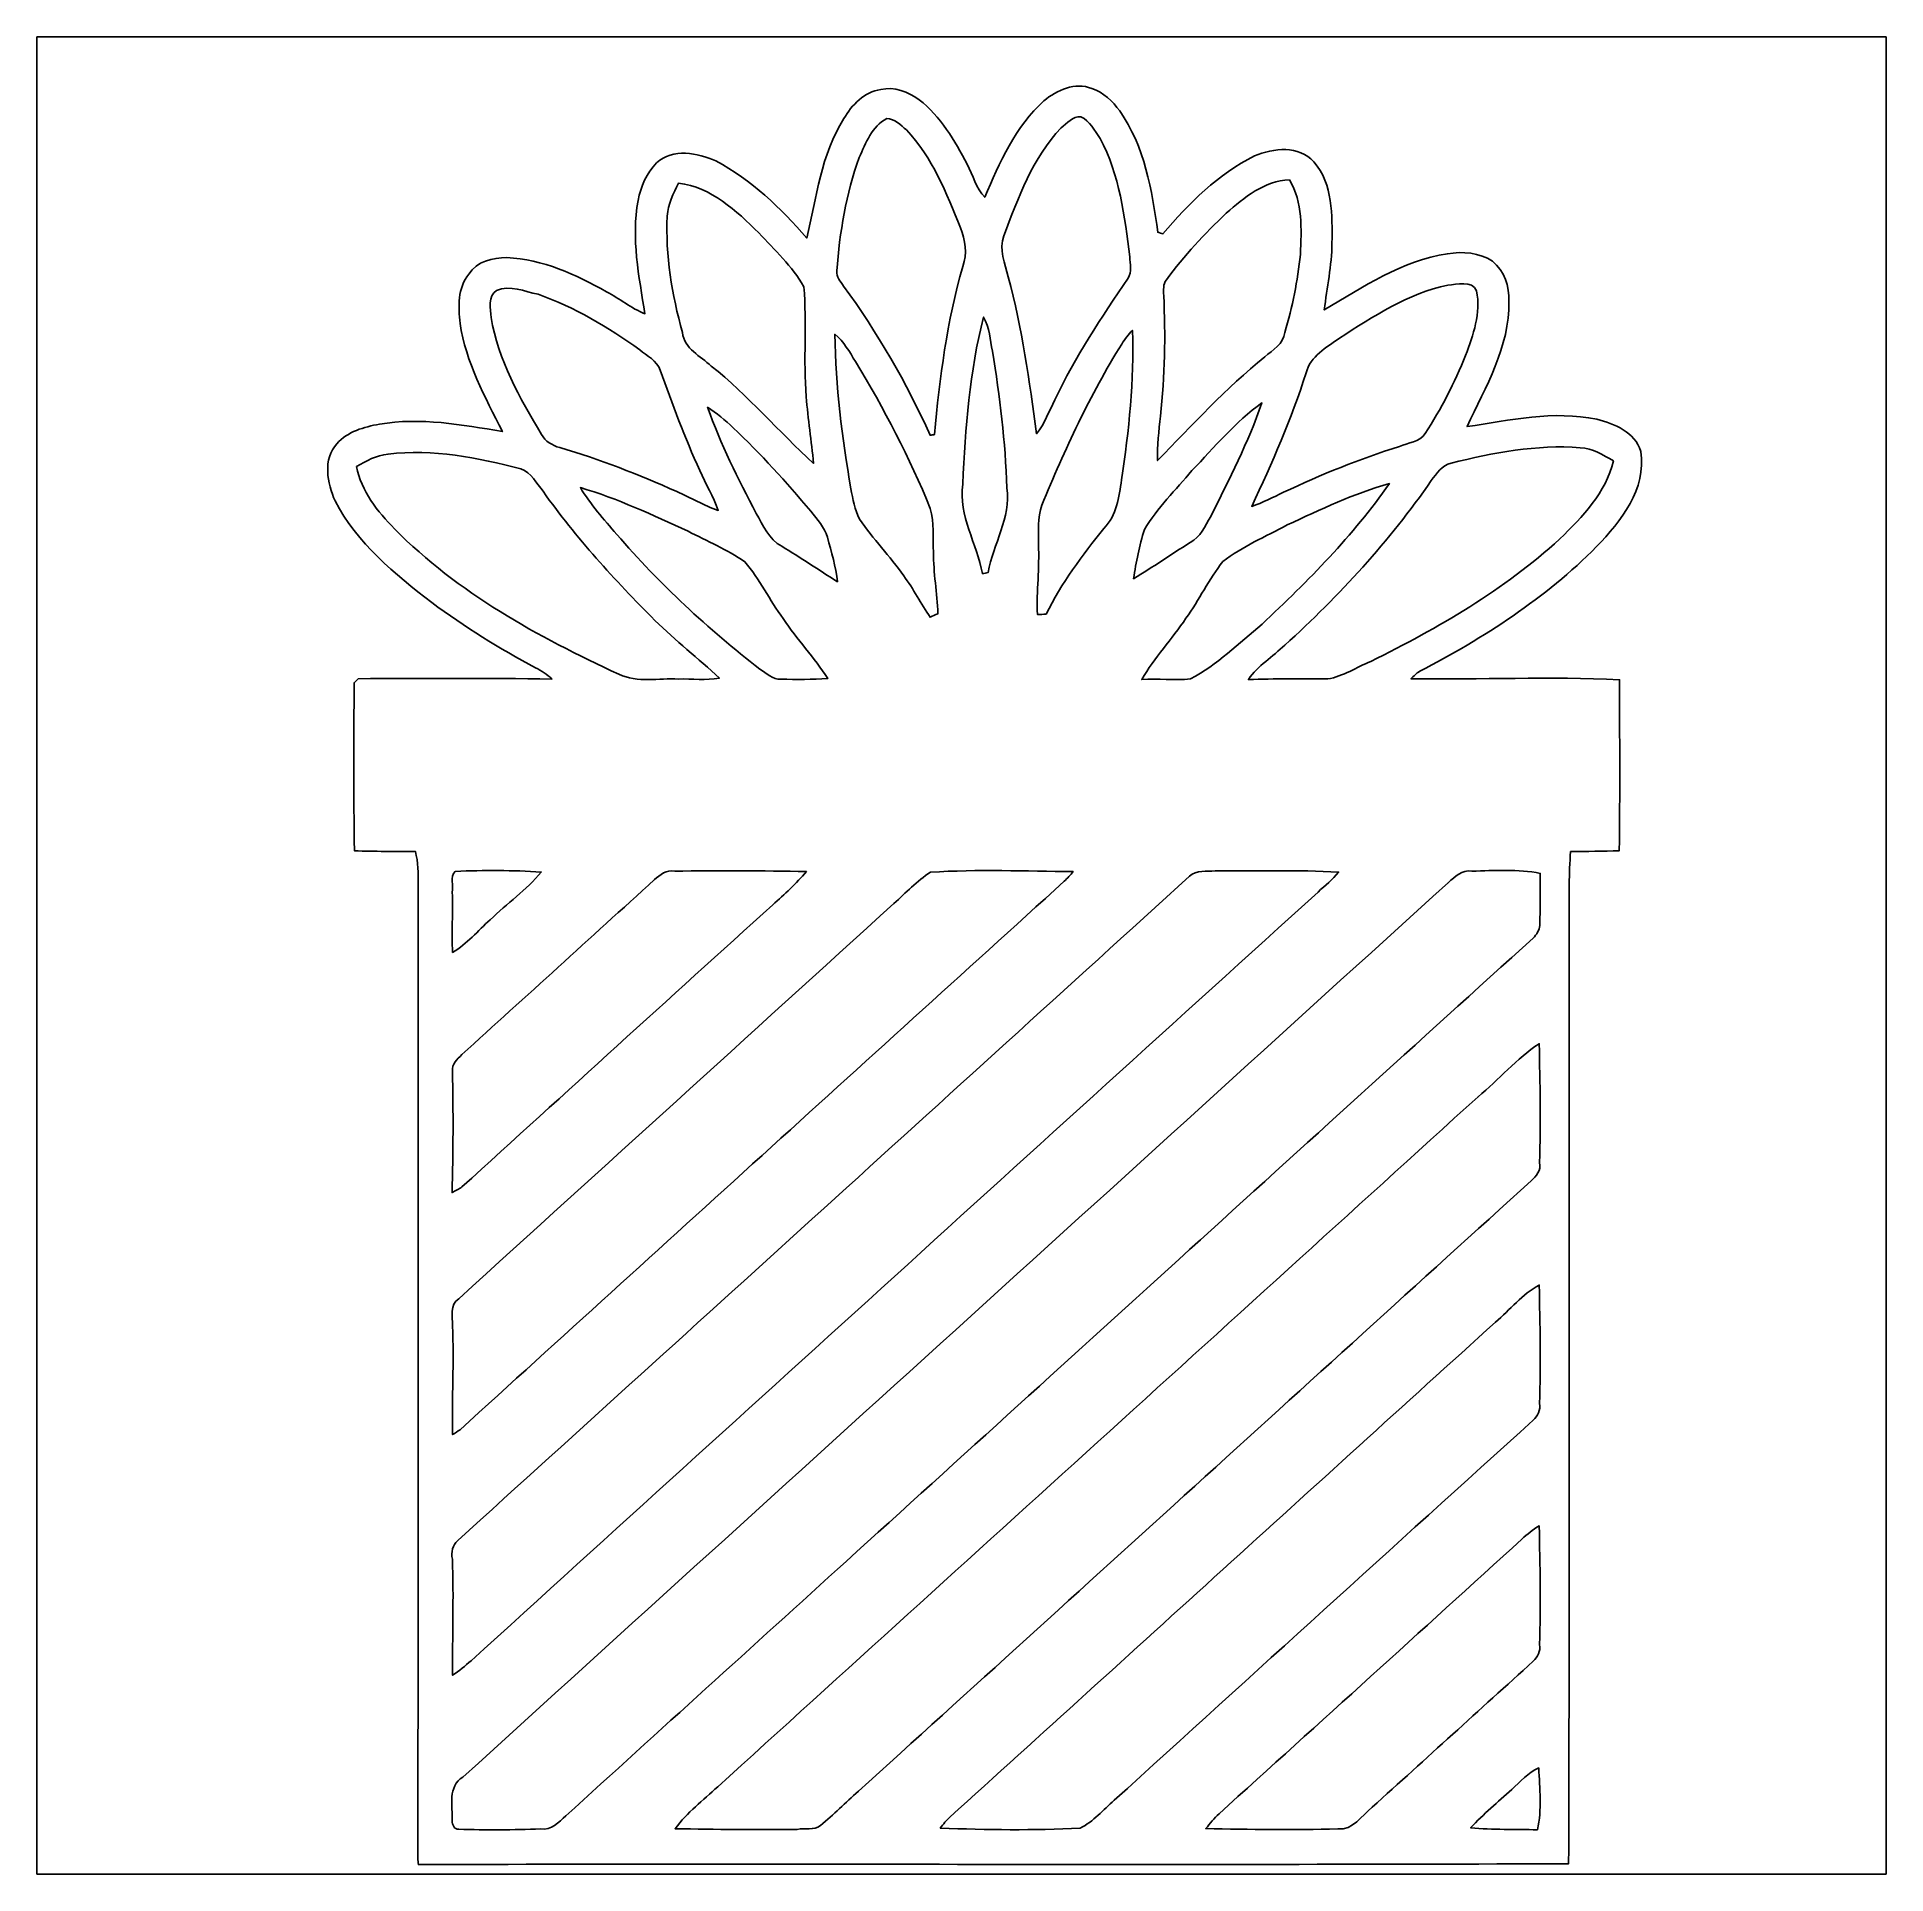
# Model space of a CAD drawing. Header units: centimetres. Extents: x -16.8 to 16.8, y -16.7 to 16.7.
import ezdxf

# ---------------------------------------------------------------- set-up
doc = ezdxf.new("R2010")
doc.units = ezdxf.units.CM
doc.header["$MEASUREMENT"] = 0
doc.layers.add('Layer 1', color=7, linetype='Continuous')

msp = doc.modelspace()

# ---------------------------------------------------------------- linework, layer by layer
at = {"layer": 'Layer 1', "color": 7}
for points, knots in [([(-16.77458, 16.66875), (-16.77458, 16.66875), (16.77458, 16.66875), (16.77458, 16.66875), (16.77458, 16.66875), (16.77458, 16.66875), (16.77458, -16.66875), (16.77458, -16.66875), (16.77458, -16.66875), (16.77458, -16.66875), (-16.77458, -16.66875), (-16.77458, -16.66875), (-16.77458, -16.66875), (-16.77458, -16.66875), (-16.77458, 16.66875), (-16.77458, 16.66875), (-16.77458, 16.66875), (-16.77458, 16.66875), (-16.77458, 16.66875), (-16.77458, 16.66875)], [0, 0, 0, 0, 0.16666667, 0.16666667, 0.16666667, 0.16666667, 0.33333333, 0.33333333, 0.33333333, 0.33333333, 0.5, 0.5, 0.5, 0.5, 0.66666667, 0.66666667, 0.66666667, 0.66666667, 1, 1, 1, 1]), ([(1.49472, 15.51023), (0.97896, 15.04209), (0.68968, 14.38945), (0.42333, 13.75939), (0.42333, 13.75939), (0.26106, 13.92343), (0.21237, 14.16262), (0.10372, 14.35947), (0.10372, 14.35947), (-0.12383, 14.7895), (-0.37924, 15.22624), (-0.768, 15.53069), (-0.768, 15.53069), (-0.96873, 15.66651), (-1.21814, 15.77622), (-1.46544, 15.71413), (-1.46544, 15.71413), (-1.76142, 15.66933), (-1.99073, 15.4365), (-2.13536, 15.18779), (-2.13536, 15.18779), (-2.55094, 14.53691), (-2.6289, 13.75269), (-2.80635, 13.01891), (-2.80635, 13.01891), (-3.28013, 13.56572), (-3.81353, 14.07724), (-4.45699, 14.41909), (-4.45699, 14.41909), (-4.79143, 14.56443), (-5.23416, 14.65298), (-5.53191, 14.38663), (-5.53191, 14.38663), (-5.70971, 14.19895), (-5.82224, 13.95412), (-5.86705, 13.70048), (-5.86705, 13.70048), (-5.99546, 13.01503), (-5.85223, 12.32288), (-5.74393, 11.64555), (-5.74393, 11.64555), (-5.9944, 11.74362), (-6.20289, 11.92001), (-6.43961, 12.04489), (-6.43961, 12.04489), (-6.99594, 12.35886), (-7.6006, 12.63262), (-8.2483, 12.66578), (-8.2483, 12.66578), (-8.50406, 12.66366), (-8.79651, 12.59769), (-8.93833, 12.36133), (-8.93833, 12.36133), (-9.15141, 12.11792), (-9.12389, 11.77008), (-9.09884, 11.47092), (-9.09884, 11.47092), (-8.99089, 10.76748), (-8.64694, 10.13495), (-8.33049, 9.50771), (-8.33049, 9.50771), (-9.06604, 9.6326), (-9.81534, 9.77089), (-10.56181, 9.64106), (-10.56181, 9.64106), (-10.84016, 9.59309), (-11.14002, 9.50807), (-11.33263, 9.28723), (-11.33263, 9.28723), (-11.59545, 9.00783), (-11.50338, 8.56791), (-11.3665, 8.24865), (-11.3665, 8.24865), (-10.96751, 7.48277), (-10.28347, 6.92326), (-9.61214, 6.40397), (-9.61214, 6.40397), (-9.01347, 5.96618), (-8.38518, 5.56683), (-7.7276, 5.22288), (-7.7276, 5.22288), (-7.62, 5.16784), (-7.51734, 5.10187), (-7.43056, 5.01721), (-7.43056, 5.01721), (-8.60178, 5.03202), (-9.773, 5.03096), (-10.94423, 5.0225), (-10.94423, 5.0225), (-10.96998, 4.99816), (-10.99573, 4.97381), (-11.02113, 4.94947), (-11.02113, 4.94947), (-11.0236, 3.93277), (-11.03489, 2.91536), (-11.01302, 1.89865), (-11.01302, 1.89865), (-10.64542, 1.88771), (-10.27748, 1.88877), (-9.90918, 1.88877), (-9.90918, 1.88877), (-9.85555, 1.69298), (-9.86014, 1.48943), (-9.85661, 1.28799), (-9.85661, 1.28799), (-9.86755, -4.60269), (-9.85203, -10.49338), (-9.86508, -16.38371), (-9.86508, -16.38371), (-9.86296, -16.4211), (-9.85838, -16.45814), (-9.85414, -16.49624), (-9.85414, -16.49624), (-2.89736, -16.47966), (4.05977, -16.51), (11.01619, -16.48107), (11.01619, -16.48107), (11.0363, -10.55793), (11.01619, -4.63479), (11.02607, 1.28799), (11.02607, 1.28799), (11.02889, 1.48766), (11.03771, 1.68628), (11.05112, 1.88489), (11.05112, 1.88489), (11.34498, 1.88983), (11.63884, 1.89018), (11.93306, 1.89971), (11.93306, 1.89971), (11.95105, 2.93476), (11.93835, 3.96981), (11.94082, 5.00486), (11.94082, 5.00486), (10.67964, 5.06342), (9.41529, 5.00592), (8.1534, 5.02179), (8.1534, 5.02179), (8.20349, 5.07048), (8.25429, 5.11916), (8.31356, 5.15691), (8.31356, 5.15691), (9.47632, 5.76333), (10.5978, 6.48335), (11.52384, 7.41997), (11.52384, 7.41997), (11.96799, 7.88564), (12.43048, 8.46173), (12.32394, 9.14894), (12.32394, 9.14894), (12.21952, 9.49784), (11.84839, 9.65306), (11.52525, 9.73173), (11.52525, 9.73173), (10.74138, 9.89506), (9.94798, 9.71479), (9.17187, 9.59838), (9.17187, 9.59838), (9.51477, 10.3184), (9.94551, 11.04794), (9.93281, 11.87168), (9.93281, 11.87168), (9.94657, 12.14226), (9.84567, 12.42166), (9.63648, 12.59875), (9.63648, 12.59875), (9.39871, 12.75715), (9.09285, 12.78043), (8.81733, 12.73422), (8.81733, 12.73422), (7.99147, 12.60792), (7.28451, 12.13485), (6.58248, 11.71469), (6.58248, 11.71469), (6.63116, 12.11897), (6.71901, 12.51973), (6.72112, 12.9286), (6.72112, 12.9286), (6.72818, 13.42884), (6.74229, 13.99787), (6.3941, 14.40215), (6.3941, 14.40215), (6.11928, 14.70695), (5.66102, 14.65474), (5.31918, 14.50904), (5.31918, 14.50904), (4.65561, 14.18484), (4.12785, 13.65144), (3.65407, 13.09617), (3.65407, 13.09617), (3.63114, 13.10358), (3.58493, 13.11769), (3.562, 13.1251), (3.562, 13.1251), (3.45722, 13.88569), (3.32281, 14.68508), (2.87091, 15.32643), (2.87091, 15.32643), (2.74391, 15.50247), (2.57598, 15.66545), (2.36396, 15.73071), (2.36396, 15.73071), (2.06199, 15.86301), (1.73002, 15.69967), (1.49472, 15.51023)], [0, 0, 0, 0, 0.01923077, 0.01923077, 0.01923077, 0.01923077, 0.03846154, 0.03846154, 0.03846154, 0.03846154, 0.05769231, 0.05769231, 0.05769231, 0.05769231, 0.07692308, 0.07692308, 0.07692308, 0.07692308, 0.09615385, 0.09615385, 0.09615385, 0.09615385, 0.11538462, 0.11538462, 0.11538462, 0.11538462, 0.13461538, 0.13461538, 0.13461538, 0.13461538, 0.15384615, 0.15384615, 0.15384615, 0.15384615, 0.17307692, 0.17307692, 0.17307692, 0.17307692, 0.19230769, 0.19230769, 0.19230769, 0.19230769, 0.21153846, 0.21153846, 0.21153846, 0.21153846, 0.23076923, 0.23076923, 0.23076923, 0.23076923, 0.25, 0.25, 0.25, 0.25, 0.26923077, 0.26923077, 0.26923077, 0.26923077, 0.28846154, 0.28846154, 0.28846154, 0.28846154, 0.30769231, 0.30769231, 0.30769231, 0.30769231, 0.32692308, 0.32692308, 0.32692308, 0.32692308, 0.34615385, 0.34615385, 0.34615385, 0.34615385, 0.36538462, 0.36538462, 0.36538462, 0.36538462, 0.38461538, 0.38461538, 0.38461538, 0.38461538, 0.40384615, 0.40384615, 0.40384615, 0.40384615, 0.42307692, 0.42307692, 0.42307692, 0.42307692, 0.44230769, 0.44230769, 0.44230769, 0.44230769, 0.46153846, 0.46153846, 0.46153846, 0.46153846, 0.48076923, 0.48076923, 0.48076923, 0.48076923, 0.5, 0.5, 0.5, 0.5, 0.51923077, 0.51923077, 0.51923077, 0.51923077, 0.53846154, 0.53846154, 0.53846154, 0.53846154, 0.55769231, 0.55769231, 0.55769231, 0.55769231, 0.57692308, 0.57692308, 0.57692308, 0.57692308, 0.59615385, 0.59615385, 0.59615385, 0.59615385, 0.61538462, 0.61538462, 0.61538462, 0.61538462, 0.63461538, 0.63461538, 0.63461538, 0.63461538, 0.65384615, 0.65384615, 0.65384615, 0.65384615, 0.67307692, 0.67307692, 0.67307692, 0.67307692, 0.69230769, 0.69230769, 0.69230769, 0.69230769, 0.71153846, 0.71153846, 0.71153846, 0.71153846, 0.73076923, 0.73076923, 0.73076923, 0.73076923, 0.75, 0.75, 0.75, 0.75, 0.76923077, 0.76923077, 0.76923077, 0.76923077, 0.78846154, 0.78846154, 0.78846154, 0.78846154, 0.80769231, 0.80769231, 0.80769231, 0.80769231, 0.82692308, 0.82692308, 0.82692308, 0.82692308, 0.84615385, 0.84615385, 0.84615385, 0.84615385, 0.86538462, 0.86538462, 0.86538462, 0.86538462, 0.88461538, 0.88461538, 0.88461538, 0.88461538, 0.90384615, 0.90384615, 0.90384615, 0.90384615, 0.92307692, 0.92307692, 0.92307692, 0.92307692, 0.94230769, 0.94230769, 0.94230769, 0.94230769, 0.96153846, 0.96153846, 0.96153846, 0.96153846, 1, 1, 1, 1]), ([(-1.35608, 15.18991), (-1.21109, 15.18602), (-1.10525, 15.06679), (-0.99942, 14.98177), (-0.99942, 14.98177), (-0.52705, 14.48576), (-0.27129, 13.83171), (-0.02081, 13.20588), (-0.02081, 13.20588), (0.07056, 12.9861), (0.11254, 12.73316), (0.02222, 12.50527), (0.02222, 12.50527), (-0.26, 11.51008), (-0.39934, 10.48138), (-0.49248, 9.45339), (-0.49248, 9.45339), (-0.51153, 9.44986), (-0.54963, 9.44316), (-0.56868, 9.43998), (-0.56868, 9.43998), (-0.9966, 10.39354), (-1.524, 11.30512), (-2.14101, 12.14896), (-2.14101, 12.14896), (-2.19393, 12.23045), (-2.2733, 12.31653), (-2.26307, 12.42236), (-2.26307, 12.42236), (-2.2098, 13.12122), (-2.09515, 13.82219), (-1.8542, 14.48259), (-1.8542, 14.48259), (-1.73496, 14.74505), (-1.62878, 15.04915), (-1.35608, 15.18991)], [0, 0, 0, 0, 0.1, 0.1, 0.1, 0.1, 0.2, 0.2, 0.2, 0.2, 0.3, 0.3, 0.3, 0.3, 0.4, 0.4, 0.4, 0.4, 0.5, 0.5, 0.5, 0.5, 0.6, 0.6, 0.6, 0.6, 0.7, 0.7, 0.7, 0.7, 0.8, 0.8, 0.8, 0.8, 1, 1, 1, 1]), ([(1.80693, 15.02092), (1.91488, 15.09324), (2.01895, 15.23647), (2.16429, 15.21848), (2.16429, 15.21848), (2.33504, 15.15145), (2.41229, 14.96483), (2.51531, 14.82725), (2.51531, 14.82725), (2.8702, 14.16861), (2.9591, 13.41155), (3.05259, 12.6806), (3.05259, 12.6806), (3.05647, 12.55183), (3.09668, 12.40472), (3.02119, 12.28972), (3.02119, 12.28972), (2.53718, 11.58169), (2.06446, 10.86167), (1.6951, 10.08592), (1.6951, 10.08592), (1.58644, 9.87884), (1.51236, 9.64988), (1.35925, 9.46961), (1.35925, 9.46961), (1.23049, 10.42494), (1.10631, 11.38484), (0.8449, 12.31547), (0.8449, 12.31547), (0.79022, 12.55324), (0.67345, 12.81465), (0.76835, 13.05842), (0.76835, 13.05842), (1.02623, 13.75092), (1.29187, 14.47271), (1.80693, 15.02092)], [0, 0, 0, 0, 0.1, 0.1, 0.1, 0.1, 0.2, 0.2, 0.2, 0.2, 0.3, 0.3, 0.3, 0.3, 0.4, 0.4, 0.4, 0.4, 0.5, 0.5, 0.5, 0.5, 0.6, 0.6, 0.6, 0.6, 0.7, 0.7, 0.7, 0.7, 0.8, 0.8, 0.8, 0.8, 1, 1, 1, 1]), ([(-5.13398, 14.01657), (-4.54237, 13.94742), (-4.08693, 13.51315), (-3.67771, 13.11451), (-3.67771, 13.11451), (-3.38773, 12.80583), (-3.07305, 12.50632), (-2.86068, 12.13732), (-2.86068, 12.13732), (-2.80211, 11.47339), (-2.87338, 10.80488), (-2.81552, 10.1406), (-2.81552, 10.1406), (-2.78906, 9.73596), (-2.72168, 9.33521), (-2.68534, 8.93127), (-2.68534, 8.93127), (-3.31646, 9.50736), (-3.87138, 10.16423), (-4.54237, 10.69763), (-4.54237, 10.69763), (-4.73393, 10.87755), (-5.03026, 11.00949), (-5.06377, 11.30547), (-5.06377, 11.30547), (-5.25321, 11.99197), (-5.37422, 12.70529), (-5.33894, 13.41931), (-5.33894, 13.41931), (-5.32589, 13.63486), (-5.22711, 13.82712), (-5.13398, 14.01657)], [0, 0, 0, 0, 0.11111111, 0.11111111, 0.11111111, 0.11111111, 0.22222222, 0.22222222, 0.22222222, 0.22222222, 0.33333333, 0.33333333, 0.33333333, 0.33333333, 0.44444444, 0.44444444, 0.44444444, 0.44444444, 0.55555556, 0.55555556, 0.55555556, 0.55555556, 0.66666667, 0.66666667, 0.66666667, 0.66666667, 0.77777778, 0.77777778, 0.77777778, 0.77777778, 1, 1, 1, 1]), ([(4.80483, 13.46941), (5.12798, 13.75657), (5.49522, 14.05961), (5.9503, 14.07372), (5.9503, 14.07372), (6.19689, 13.66873), (6.16691, 13.17731), (6.14892, 12.72222), (6.14892, 12.72222), (6.09812, 12.24386), (6.00534, 11.76902), (5.86846, 11.30759), (5.86846, 11.30759), (5.84306, 11.09521), (5.6455, 10.99114), (5.50298, 10.86379), (5.50298, 10.86379), (4.80025, 10.29406), (4.1843, 9.62942), (3.55706, 8.98102), (3.55706, 8.98102), (3.54647, 9.25195), (3.58281, 9.52112), (3.61103, 9.78994), (3.61103, 9.78994), (3.68864, 10.5156), (3.70452, 11.24726), (3.66924, 11.97645), (3.66924, 11.97645), (3.66713, 12.07311), (3.65301, 12.18177), (3.71722, 12.26326), (3.71722, 12.26326), (4.03507, 12.70282), (4.41254, 13.09617), (4.80483, 13.46941)], [0, 0, 0, 0, 0.1, 0.1, 0.1, 0.1, 0.2, 0.2, 0.2, 0.2, 0.3, 0.3, 0.3, 0.3, 0.4, 0.4, 0.4, 0.4, 0.5, 0.5, 0.5, 0.5, 0.6, 0.6, 0.6, 0.6, 0.7, 0.7, 0.7, 0.7, 0.8, 0.8, 0.8, 0.8, 1, 1, 1, 1]), ([(-8.43562, 12.06712), (-8.19256, 12.17754), (-7.92586, 12.04842), (-7.68385, 12.00009), (-7.68385, 12.00009), (-7.01851, 11.76796), (-6.41138, 11.39543), (-5.83741, 10.9915), (-5.83741, 10.9915), (-5.70618, 10.88284), (-5.52697, 10.79676), (-5.46559, 10.62496), (-5.46559, 10.62496), (-5.24792, 10.00831), (-5.01897, 9.39518), (-4.74839, 8.79934), (-4.74839, 8.79934), (-4.64326, 8.55557), (-4.50144, 8.32838), (-4.4136, 8.07685), (-4.4136, 8.07685), (-4.67431, 8.16751), (-4.91349, 8.30792), (-5.16573, 8.41798), (-5.16573, 8.41798), (-5.85611, 8.72843), (-6.56308, 9.00606), (-7.29015, 9.21773), (-7.29015, 9.21773), (-7.42386, 9.25618), (-7.55262, 9.32886), (-7.62071, 9.45515), (-7.62071, 9.45515), (-8.01511, 10.11696), (-8.4074, 10.80629), (-8.53616, 11.57676), (-8.53616, 11.57676), (-8.54992, 11.73057), (-8.59614, 11.96587), (-8.43562, 12.06712)], [0, 0, 0, 0, 0.09090909, 0.09090909, 0.09090909, 0.09090909, 0.18181818, 0.18181818, 0.18181818, 0.18181818, 0.27272727, 0.27272727, 0.27272727, 0.27272727, 0.36363636, 0.36363636, 0.36363636, 0.36363636, 0.45454545, 0.45454545, 0.45454545, 0.45454545, 0.54545455, 0.54545455, 0.54545455, 0.54545455, 0.63636364, 0.63636364, 0.63636364, 0.63636364, 0.72727273, 0.72727273, 0.72727273, 0.72727273, 0.81818182, 0.81818182, 0.81818182, 0.81818182, 1, 1, 1, 1]), ([(8.82544, 12.16554), (8.98666, 12.1726), (9.26183, 12.26256), (9.34438, 12.06041), (9.34438, 12.06041), (9.42904, 11.65895), (9.28441, 11.26137), (9.14682, 10.89025), (9.14682, 10.89025), (8.95032, 10.39389), (8.6995, 9.92011), (8.4134, 9.46997), (8.4134, 9.46997), (8.31109, 9.31616), (8.09942, 9.3091), (7.94597, 9.23607), (7.94597, 9.23607), (7.22559, 9.01277), (6.52533, 8.72843), (5.84412, 8.40564), (5.84412, 8.40564), (5.65326, 8.31497), (5.46559, 8.2169), (5.26556, 8.14846), (5.26556, 8.14846), (5.63774, 8.93762), (5.98452, 9.73984), (6.25299, 10.57099), (6.25299, 10.57099), (6.32954, 10.87649), (6.62199, 11.03348), (6.85871, 11.20352), (6.85871, 11.20352), (7.47254, 11.59545), (8.10013, 12.01702), (8.82544, 12.16554)], [0, 0, 0, 0, 0.1, 0.1, 0.1, 0.1, 0.2, 0.2, 0.2, 0.2, 0.3, 0.3, 0.3, 0.3, 0.4, 0.4, 0.4, 0.4, 0.5, 0.5, 0.5, 0.5, 0.6, 0.6, 0.6, 0.6, 0.7, 0.7, 0.7, 0.7, 0.8, 0.8, 0.8, 0.8, 1, 1, 1, 1]), ([(0.40076, 11.58593), (0.50871, 11.3979), (0.51999, 11.17565), (0.56162, 10.96751), (0.56162, 10.96751), (0.69532, 10.14554), (0.79516, 9.31721), (0.8255, 8.48466), (0.8255, 8.48466), (0.90099, 7.94103), (0.57185, 7.47007), (0.48542, 6.95043), (0.48542, 6.95043), (0.45014, 6.94337), (0.41522, 6.93632), (0.38029, 6.92926), (0.38029, 6.92926), (0.28046, 7.47818), (-0.05715, 7.97525), (0.02434, 8.55345), (0.02434, 8.55345), (0.06879, 9.57016), (0.14534, 10.59744), (0.40076, 11.58593)], [0, 0, 0, 0, 0.14285714, 0.14285714, 0.14285714, 0.14285714, 0.28571429, 0.28571429, 0.28571429, 0.28571429, 0.42857143, 0.42857143, 0.42857143, 0.42857143, 0.57142857, 0.57142857, 0.57142857, 0.57142857, 0.71428571, 0.71428571, 0.71428571, 0.71428571, 1, 1, 1, 1]), ([(-2.29835, 11.27407), (-2.13289, 11.14284), (-2.03412, 10.95093), (-1.92123, 10.77701), (-1.92123, 10.77701), (-1.40723, 9.92152), (-0.93839, 9.03605), (-0.56586, 8.10895), (-0.56586, 8.10895), (-0.49354, 7.85389), (-0.52564, 7.58155), (-0.50624, 7.31979), (-0.50624, 7.31979), (-0.51364, 6.94514), (-0.43991, 6.57613), (-0.42827, 6.20289), (-0.42827, 6.20289), (-0.4759, 6.18208), (-0.52317, 6.16091), (-0.57009, 6.13939), (-0.57009, 6.13939), (-0.73872, 6.38351), (-0.86924, 6.65233), (-1.04846, 6.88904), (-1.04846, 6.88904), (-1.29681, 7.24711), (-1.60514, 7.55826), (-1.85208, 7.91669), (-1.85208, 7.91669), (-1.93075, 8.09237), (-1.97556, 8.28111), (-2.00731, 8.47055), (-2.00731, 8.47055), (-2.16711, 9.39694), (-2.28424, 10.33321), (-2.29835, 11.27407)], [0, 0, 0, 0, 0.1, 0.1, 0.1, 0.1, 0.2, 0.2, 0.2, 0.2, 0.3, 0.3, 0.3, 0.3, 0.4, 0.4, 0.4, 0.4, 0.5, 0.5, 0.5, 0.5, 0.6, 0.6, 0.6, 0.6, 0.7, 0.7, 0.7, 0.7, 0.8, 0.8, 0.8, 0.8, 1, 1, 1, 1]), ([(2.90689, 11.09698), (2.96263, 11.18623), (3.02648, 11.27019), (3.10127, 11.34463), (3.10127, 11.34463), (3.13902, 10.43552), (3.03424, 9.52817), (2.90548, 8.62965), (2.90548, 8.62965), (2.85221, 8.32167), (2.81869, 7.98548), (2.58516, 7.75159), (2.58516, 7.75159), (2.19569, 7.26017), (1.80693, 6.76134), (1.53564, 6.19266), (1.53564, 6.19266), (1.48272, 6.19125), (1.43051, 6.18984), (1.3783, 6.18878), (1.3783, 6.18878), (1.35855, 6.61317), (1.41817, 7.03615), (1.39594, 7.46054), (1.39594, 7.46054), (1.40688, 7.6962), (1.36984, 7.94526), (1.45838, 8.16998), (1.45838, 8.16998), (1.8669, 9.17998), (2.33362, 10.16917), (2.90689, 11.09698)], [0, 0, 0, 0, 0.11111111, 0.11111111, 0.11111111, 0.11111111, 0.22222222, 0.22222222, 0.22222222, 0.22222222, 0.33333333, 0.33333333, 0.33333333, 0.33333333, 0.44444444, 0.44444444, 0.44444444, 0.44444444, 0.55555556, 0.55555556, 0.55555556, 0.55555556, 0.66666667, 0.66666667, 0.66666667, 0.66666667, 0.77777778, 0.77777778, 0.77777778, 0.77777778, 1, 1, 1, 1]), ([(-4.60657, 9.95045), (-4.44183, 9.84074), (-4.28766, 9.71585), (-4.14514, 9.57827), (-4.14514, 9.57827), (-3.64455, 9.10167), (-3.17712, 8.59084), (-2.73262, 8.06168), (-2.73262, 8.06168), (-2.61973, 7.91457), (-2.48391, 7.77169), (-2.43311, 7.5886), (-2.43311, 7.5886), (-2.36255, 7.32261), (-2.27683, 7.05732), (-2.25178, 6.7818), (-2.25178, 6.7818), (-2.58763, 6.99876), (-2.92206, 7.21819), (-3.26284, 7.42668), (-3.26284, 7.42668), (-3.49321, 7.55086), (-3.59974, 7.80874), (-3.72463, 8.02393), (-3.72463, 8.02393), (-4.05201, 8.64941), (-4.37268, 9.2837), (-4.60657, 9.95045)], [0, 0, 0, 0, 0.125, 0.125, 0.125, 0.125, 0.25, 0.25, 0.25, 0.25, 0.375, 0.375, 0.375, 0.375, 0.5, 0.5, 0.5, 0.5, 0.625, 0.625, 0.625, 0.625, 0.75, 0.75, 0.75, 0.75, 1, 1, 1, 1]), ([(4.18183, 8.80075), (4.58893, 9.22408), (4.96993, 9.68446), (5.45077, 10.02771), (5.45077, 10.02771), (5.20241, 9.31545), (4.85987, 8.63988), (4.5212, 7.96713), (4.5212, 7.96713), (4.42277, 7.7918), (4.33423, 7.59284), (4.14726, 7.49512), (4.14726, 7.49512), (3.80506, 7.27604), (3.46851, 7.04815), (3.12173, 6.83754), (3.12173, 6.83754), (3.169, 7.13775), (3.22474, 7.43938), (3.31858, 7.7283), (3.31858, 7.7283), (3.55318, 8.12518), (3.88796, 8.44903), (4.18183, 8.80075)], [0, 0, 0, 0, 0.14285714, 0.14285714, 0.14285714, 0.14285714, 0.28571429, 0.28571429, 0.28571429, 0.28571429, 0.42857143, 0.42857143, 0.42857143, 0.42857143, 0.57142857, 0.57142857, 0.57142857, 0.57142857, 0.71428571, 0.71428571, 0.71428571, 0.71428571, 1, 1, 1, 1]), ([(-10.40412, 9.09849), (-9.58956, 9.19621), (-8.77746, 9.03534), (-7.99324, 8.83003), (-7.99324, 8.83003), (-7.80768, 8.76053), (-7.70961, 8.56897), (-7.59178, 8.42363), (-7.59178, 8.42363), (-6.99453, 7.57767), (-6.29073, 6.8132), (-5.56154, 6.08013), (-5.56154, 6.08013), (-5.18901, 5.71324), (-4.77661, 5.38974), (-4.39314, 5.03555), (-4.39314, 5.03555), (-4.63656, 4.98475), (-4.88703, 5.02673), (-5.13292, 5.01685), (-5.13292, 5.01685), (-5.4931, 5.03555), (-5.87657, 4.94453), (-6.21665, 5.10469), (-6.21665, 5.10469), (-7.68668, 5.78203), (-9.138, 6.58213), (-10.28629, 7.74065), (-10.28629, 7.74065), (-10.59886, 8.05603), (-10.88637, 8.42821), (-10.9795, 8.87166), (-10.9795, 8.87166), (-10.79959, 8.97326), (-10.61544, 9.08191), (-10.40412, 9.09849)], [0, 0, 0, 0, 0.1, 0.1, 0.1, 0.1, 0.2, 0.2, 0.2, 0.2, 0.3, 0.3, 0.3, 0.3, 0.4, 0.4, 0.4, 0.4, 0.5, 0.5, 0.5, 0.5, 0.6, 0.6, 0.6, 0.6, 0.7, 0.7, 0.7, 0.7, 0.8, 0.8, 0.8, 0.8, 1, 1, 1, 1]), ([(8.88189, 8.93374), (9.646, 9.12495), (10.43411, 9.277), (11.22574, 9.21491), (11.22574, 9.21491), (11.44976, 9.20574), (11.6399, 9.08438), (11.82723, 8.97502), (11.82723, 8.97502), (11.69282, 8.40105), (11.26737, 7.95655), (10.85568, 7.55932), (10.85568, 7.55932), (9.84603, 6.63469), (8.65011, 5.94395), (7.4295, 5.33788), (7.4295, 5.33788), (7.16844, 5.23169), (6.92432, 5.06413), (6.64316, 5.01791), (6.64316, 5.01791), (6.16373, 5.01826), (5.68466, 5.02673), (5.20594, 5.00839), (5.20594, 5.00839), (5.3781, 5.26168), (5.64974, 5.42361), (5.86634, 5.63421), (5.86634, 5.63421), (6.85765, 6.52815), (7.7657, 7.52052), (8.52452, 8.62048), (8.52452, 8.62048), (8.62154, 8.74571), (8.71467, 8.89917), (8.88189, 8.93374)], [0, 0, 0, 0, 0.1, 0.1, 0.1, 0.1, 0.2, 0.2, 0.2, 0.2, 0.3, 0.3, 0.3, 0.3, 0.4, 0.4, 0.4, 0.4, 0.5, 0.5, 0.5, 0.5, 0.6, 0.6, 0.6, 0.6, 0.7, 0.7, 0.7, 0.7, 0.8, 0.8, 0.8, 0.8, 1, 1, 1, 1]), ([(-6.91515, 8.49101), (-6.24134, 8.29098), (-5.59858, 7.99465), (-4.96182, 7.70008), (-4.96182, 7.70008), (-4.61574, 7.52016), (-4.25274, 7.36671), (-3.931, 7.14516), (-3.931, 7.14516), (-3.66078, 6.82837), (-3.48156, 6.44772), (-3.23462, 6.11364), (-3.23462, 6.11364), (-2.9845, 5.73687), (-2.67194, 5.40561), (-2.42535, 5.02603), (-2.42535, 5.02603), (-2.70898, 5.00627), (-2.99367, 5.01156), (-3.27766, 5.01297), (-3.27766, 5.01297), (-3.42618, 5.0105), (-3.54224, 5.11739), (-3.65654, 5.19677), (-3.65654, 5.19677), (-4.60058, 5.92455), (-5.47617, 6.74158), (-6.25651, 7.64293), (-6.25651, 7.64293), (-6.48864, 7.91563), (-6.73065, 8.18303), (-6.91515, 8.49101)], [0, 0, 0, 0, 0.11111111, 0.11111111, 0.11111111, 0.11111111, 0.22222222, 0.22222222, 0.22222222, 0.22222222, 0.33333333, 0.33333333, 0.33333333, 0.33333333, 0.44444444, 0.44444444, 0.44444444, 0.44444444, 0.55555556, 0.55555556, 0.55555556, 0.55555556, 0.66666667, 0.66666667, 0.66666667, 0.66666667, 0.77777778, 0.77777778, 0.77777778, 0.77777778, 1, 1, 1, 1]), ([(5.91044, 7.81297), (6.51439, 8.09378), (7.11976, 8.38376), (7.76358, 8.56297), (7.76358, 8.56297), (7.1053, 7.62071), (6.28897, 6.79838), (5.45253, 6.0131), (5.45253, 6.0131), (5.03132, 5.6709), (4.64079, 5.27368), (4.15678, 5.02073), (4.15678, 5.02073), (3.86362, 4.98722), (3.56588, 5.02779), (3.27096, 5.00839), (3.27096, 5.00839), (3.4985, 5.40597), (3.82199, 5.73934), (4.07282, 6.12175), (4.07282, 6.12175), (4.31624, 6.45054), (4.48627, 6.82837), (4.74098, 7.14834), (4.74098, 7.14834), (5.09552, 7.42562), (5.51639, 7.60024), (5.91044, 7.81297)], [0, 0, 0, 0, 0.125, 0.125, 0.125, 0.125, 0.25, 0.25, 0.25, 0.25, 0.375, 0.375, 0.375, 0.375, 0.5, 0.5, 0.5, 0.5, 0.625, 0.625, 0.625, 0.625, 0.75, 0.75, 0.75, 0.75, 1, 1, 1, 1]), ([(8.83356, 1.3268), (8.95597, 1.42804), (9.07979, 1.56351), (9.26006, 1.53), (9.26006, 1.53), (9.67211, 1.54305), (10.09438, 1.57127), (10.50219, 1.49013), (10.50219, 1.49013), (10.50008, 1.17581), (10.50749, 0.86078), (10.49091, 0.54645), (10.49091, 0.54645), (10.48456, 0.45755), (10.43622, 0.37782), (10.37308, 0.3175), (10.37308, 0.3175), (6.21242, -3.44734), (2.06446, -7.22665), (-2.09374, -10.99432), (-2.09374, -10.99432), (-3.78672, -12.53561), (-5.48781, -14.06737), (-7.17621, -15.61394), (-7.17621, -15.61394), (-7.30673, -15.72613), (-7.44044, -15.88452), (-7.63764, -15.85031), (-7.63764, -15.85031), (-8.13153, -15.86794), (-8.62683, -15.87182), (-9.12072, -15.85524), (-9.12072, -15.85524), (-9.20538, -15.86406), (-9.24243, -15.77234), (-9.24101, -15.70214), (-9.24101, -15.70214), (-9.22973, -15.43685), (-9.32744, -15.07772), (-9.04558, -14.90839), (-9.04558, -14.90839), (-3.08822, -9.49396), (2.87937, -4.09081), (8.83356, 1.3268)], [0, 0, 0, 0, 0.08333333, 0.08333333, 0.08333333, 0.08333333, 0.16666667, 0.16666667, 0.16666667, 0.16666667, 0.25, 0.25, 0.25, 0.25, 0.33333333, 0.33333333, 0.33333333, 0.33333333, 0.41666667, 0.41666667, 0.41666667, 0.41666667, 0.5, 0.5, 0.5, 0.5, 0.58333333, 0.58333333, 0.58333333, 0.58333333, 0.66666667, 0.66666667, 0.66666667, 0.66666667, 0.75, 0.75, 0.75, 0.75, 0.83333333, 0.83333333, 0.83333333, 0.83333333, 1, 1, 1, 1]), ([(-0.56374, 1.51201), (0.29774, 1.56386), (1.16311, 1.53282), (2.02565, 1.52259), (2.02565, 1.52259), (1.97591, 1.4605), (1.92264, 1.40088), (1.86408, 1.34691), (1.86408, 1.34691), (-1.79141, -1.96885), (-5.44689, -5.28567), (-9.09814, -8.60566), (-9.09814, -8.60566), (-9.14153, -8.63776), (-9.18774, -8.66528), (-9.23325, -8.69421), (-9.23325, -8.69421), (-9.25477, -8.03663), (-9.19903, -7.37729), (-9.23643, -6.71971), (-9.23643, -6.71971), (-9.22831, -6.55779), (-9.29428, -6.33307), (-9.11754, -6.22864), (-9.11754, -6.22864), (-6.49605, -3.82834), (-3.85198, -1.45168), (-1.22661, 0.94474), (-1.22661, 0.94474), (-1.00894, 1.137), (-0.80716, 1.3522), (-0.56374, 1.51201)], [0, 0, 0, 0, 0.11111111, 0.11111111, 0.11111111, 0.11111111, 0.22222222, 0.22222222, 0.22222222, 0.22222222, 0.33333333, 0.33333333, 0.33333333, 0.33333333, 0.44444444, 0.44444444, 0.44444444, 0.44444444, 0.55555556, 0.55555556, 0.55555556, 0.55555556, 0.66666667, 0.66666667, 0.66666667, 0.66666667, 0.77777778, 0.77777778, 0.77777778, 0.77777778, 1, 1, 1, 1]), ([(-9.18422, 1.52541), (-8.66458, 1.55046), (-8.14317, 1.54728), (-7.62423, 1.51518), (-7.62423, 1.51518), (-7.89587, 1.18992), (-8.249, 0.94474), (-8.54992, 0.6477), (-8.54992, 0.6477), (-8.77746, 0.4505), (-8.97043, 0.20884), (-9.23255, 0.05503), (-9.23255, 0.05503), (-9.25795, 0.41875), (-9.22126, 0.78352), (-9.23854, 1.14723), (-9.23854, 1.14723), (-9.21279, 1.26365), (-9.28899, 1.42946), (-9.18422, 1.52541)], [0, 0, 0, 0, 0.16666667, 0.16666667, 0.16666667, 0.16666667, 0.33333333, 0.33333333, 0.33333333, 0.33333333, 0.5, 0.5, 0.5, 0.5, 0.66666667, 0.66666667, 0.66666667, 0.66666667, 1, 1, 1, 1]), ([(4.13702, 1.43792), (4.26014, 1.55857), (4.44712, 1.51906), (4.60234, 1.53529), (4.60234, 1.53529), (5.34882, 1.53494), (6.096, 1.55222), (6.84177, 1.51412), (6.84177, 1.51412), (6.73453, 1.37654), (6.59483, 1.26965), (6.46889, 1.15076), (6.46889, 1.15076), (1.34479, -3.49744), (-3.77719, -8.1474), (-8.89847, -12.79807), (-8.89847, -12.79807), (-9.00501, -12.89191), (-9.11578, -12.98257), (-9.23325, -13.06266), (-9.23325, -13.06266), (-9.2389, -12.35922), (-9.21244, -11.65542), (-9.23643, -10.95234), (-9.23643, -10.95234), (-9.26641, -10.82781), (-9.23219, -10.70116), (-9.14083, -10.61579), (-9.14083, -10.61579), (-4.71205, -6.60118), (-0.28646, -2.58233), (4.13702, 1.43792)], [0, 0, 0, 0, 0.11111111, 0.11111111, 0.11111111, 0.11111111, 0.22222222, 0.22222222, 0.22222222, 0.22222222, 0.33333333, 0.33333333, 0.33333333, 0.33333333, 0.44444444, 0.44444444, 0.44444444, 0.44444444, 0.55555556, 0.55555556, 0.55555556, 0.55555556, 0.66666667, 0.66666667, 0.66666667, 0.66666667, 0.77777778, 0.77777778, 0.77777778, 0.77777778, 1, 1, 1, 1]), ([(-5.57213, 1.37619), (-5.47053, 1.46509), (-5.35411, 1.56139), (-5.20383, 1.52859), (-5.20383, 1.52859), (-4.4069, 1.54693), (-3.60927, 1.53917), (-2.81234, 1.52224), (-2.81234, 1.52224), (-3.00284, 1.30775), (-3.20922, 1.10808), (-3.42477, 0.91899), (-3.42477, 0.91899), (-5.3086, -0.78246), (-7.18538, -2.49238), (-9.06357, -4.19947), (-9.06357, -4.19947), (-9.11895, -4.24074), (-9.18104, -4.27108), (-9.24243, -4.30248), (-9.24243, -4.30248), (-9.22408, -3.5687), (-9.21773, -2.83457), (-9.23784, -2.10079), (-9.23784, -2.10079), (-9.2516, -1.97309), (-9.14929, -1.88031), (-9.06709, -1.79881), (-9.06709, -1.79881), (-7.90116, -0.74154), (-6.73523, 0.31609), (-5.57213, 1.37619)], [0, 0, 0, 0, 0.11111111, 0.11111111, 0.11111111, 0.11111111, 0.22222222, 0.22222222, 0.22222222, 0.22222222, 0.33333333, 0.33333333, 0.33333333, 0.33333333, 0.44444444, 0.44444444, 0.44444444, 0.44444444, 0.55555556, 0.55555556, 0.55555556, 0.55555556, 0.66666667, 0.66666667, 0.66666667, 0.66666667, 0.77777778, 0.77777778, 0.77777778, 0.77777778, 1, 1, 1, 1]), ([(9.37189, -2.56328), (9.75078, -2.2546), (10.07145, -1.87184), (10.48138, -1.60267), (10.48138, -1.60267), (10.49831, -2.32057), (10.5096, -3.03918), (10.48879, -3.75708), (10.48879, -3.75708), (10.52442, -3.89855), (10.42741, -4.0065), (10.33392, -4.08975), (10.33392, -4.08975), (6.26498, -7.78193), (2.19851, -11.47727), (-1.87184, -15.16803), (-1.87184, -15.16803), (-2.10044, -15.37406), (-2.31881, -15.59278), (-2.5587, -15.7861), (-2.5587, -15.7861), (-2.67476, -15.88382), (-2.84409, -15.83196), (-2.97956, -15.85771), (-2.97956, -15.85771), (-3.71863, -15.86265), (-4.4577, -15.86336), (-5.19642, -15.84572), (-5.19642, -15.84572), (-4.97911, -15.55327), (-4.68877, -15.32996), (-4.42278, -15.08584), (-4.42278, -15.08584), (0.17392, -10.90965), (4.77661, -6.74053), (9.37189, -2.56328)], [0, 0, 0, 0, 0.1, 0.1, 0.1, 0.1, 0.2, 0.2, 0.2, 0.2, 0.3, 0.3, 0.3, 0.3, 0.4, 0.4, 0.4, 0.4, 0.5, 0.5, 0.5, 0.5, 0.6, 0.6, 0.6, 0.6, 0.7, 0.7, 0.7, 0.7, 0.8, 0.8, 0.8, 0.8, 1, 1, 1, 1]), ([(9.68798, -6.65374), (9.95186, -6.42937), (10.17446, -6.14645), (10.48244, -5.97958), (10.48244, -5.97958), (10.4969, -6.69678), (10.51031, -7.41468), (10.48844, -8.13153), (10.48844, -8.13153), (10.51207, -8.24865), (10.45422, -8.35625), (10.37484, -8.43351), (10.37484, -8.43351), (7.83519, -10.72691), (5.30507, -13.03055), (2.77142, -15.33031), (2.77142, -15.33031), (2.57069, -15.50388), (2.3943, -15.71554), (2.15406, -15.83761), (2.15406, -15.83761), (1.30916, -15.881), (0.46038, -15.86477), (-0.38488, -15.83584), (-0.38488, -15.83584), (-0.33196, -15.76282), (-0.27481, -15.69297), (-0.20814, -15.63229), (-0.20814, -15.63229), (3.09351, -12.6432), (6.3881, -9.6453), (9.68798, -6.65374)], [0, 0, 0, 0, 0.11111111, 0.11111111, 0.11111111, 0.11111111, 0.22222222, 0.22222222, 0.22222222, 0.22222222, 0.33333333, 0.33333333, 0.33333333, 0.33333333, 0.44444444, 0.44444444, 0.44444444, 0.44444444, 0.55555556, 0.55555556, 0.55555556, 0.55555556, 0.66666667, 0.66666667, 0.66666667, 0.66666667, 0.77777778, 0.77777778, 0.77777778, 0.77777778, 1, 1, 1, 1]), ([(10.16776, -10.59004), (10.26477, -10.50149), (10.36637, -10.41647), (10.48138, -10.35156), (10.48138, -10.35156), (10.49831, -11.06946), (10.50996, -11.78807), (10.48844, -12.50597), (10.48844, -12.50597), (10.51242, -12.62274), (10.45422, -12.73069), (10.37484, -12.80795), (10.37484, -12.80795), (9.39729, -13.68848), (8.4261, -14.57607), (7.45031, -15.45802), (7.45031, -15.45802), (7.25699, -15.60936), (7.106, -15.87782), (6.82625, -15.85101), (6.82625, -15.85101), (6.02897, -15.87006), (5.23064, -15.86124), (4.43301, -15.84537), (4.43301, -15.84537), (4.50744, -15.75012), (4.58646, -15.65839), (4.67289, -15.57479), (4.67289, -15.57479), (6.50663, -13.91567), (8.34072, -12.25656), (10.16776, -10.59004)], [0, 0, 0, 0, 0.11111111, 0.11111111, 0.11111111, 0.11111111, 0.22222222, 0.22222222, 0.22222222, 0.22222222, 0.33333333, 0.33333333, 0.33333333, 0.33333333, 0.44444444, 0.44444444, 0.44444444, 0.44444444, 0.55555556, 0.55555556, 0.55555556, 0.55555556, 0.66666667, 0.66666667, 0.66666667, 0.66666667, 0.77777778, 0.77777778, 0.77777778, 0.77777778, 1, 1, 1, 1]), ([(9.98255, -15.1324), (10.13883, -14.99482), (10.27677, -14.82513), (10.47397, -14.74435), (10.47397, -14.74435), (10.49196, -15.11582), (10.53183, -15.49859), (10.45034, -15.86583), (10.45034, -15.86583), (10.04605, -15.85771), (9.64071, -15.86618), (9.23784, -15.8302), (9.23784, -15.8302), (9.4675, -15.57831), (9.7349, -15.36559), (9.98255, -15.1324)], [0, 0, 0, 0, 0.2, 0.2, 0.2, 0.2, 0.4, 0.4, 0.4, 0.4, 0.6, 0.6, 0.6, 0.6, 1, 1, 1, 1])]:
    msp.add_open_spline(points, degree=3, knots=knots, dxfattribs=at)
at = {"layer": 'Layer 1', "color": 251}
for points, knots in [([(1.49472, 15.51023), (1.73002, 15.69967), (2.06199, 15.86301), (2.36396, 15.73071), (2.36396, 15.73071), (2.57598, 15.66545), (2.74391, 15.50247), (2.87091, 15.32643), (2.87091, 15.32643), (3.32281, 14.68508), (3.45722, 13.88569), (3.562, 13.1251), (3.562, 13.1251), (3.58493, 13.11769), (3.63114, 13.10358), (3.65407, 13.09617), (3.65407, 13.09617), (4.12785, 13.65144), (4.65561, 14.18484), (5.31918, 14.50904), (5.31918, 14.50904), (5.66102, 14.65474), (6.11928, 14.70695), (6.3941, 14.40215), (6.3941, 14.40215), (6.74229, 13.99787), (6.72818, 13.42884), (6.72112, 12.9286), (6.72112, 12.9286), (6.71901, 12.51973), (6.63116, 12.11897), (6.58248, 11.71469), (6.58248, 11.71469), (7.28451, 12.13485), (7.99147, 12.60792), (8.81733, 12.73422), (8.81733, 12.73422), (9.09285, 12.78043), (9.39871, 12.75715), (9.63648, 12.59875), (9.63648, 12.59875), (9.84567, 12.42166), (9.94657, 12.14226), (9.93281, 11.87168), (9.93281, 11.87168), (9.94551, 11.04794), (9.51477, 10.3184), (9.17187, 9.59838), (9.17187, 9.59838), (9.94798, 9.71479), (10.74138, 9.89506), (11.52525, 9.73173), (11.52525, 9.73173), (11.84839, 9.65306), (12.21952, 9.49784), (12.32394, 9.14894), (12.32394, 9.14894), (12.43048, 8.46173), (11.96799, 7.88564), (11.52384, 7.41997), (11.52384, 7.41997), (10.5978, 6.48335), (9.47632, 5.76333), (8.31356, 5.15691), (8.31356, 5.15691), (8.25429, 5.11916), (8.20349, 5.07048), (8.1534, 5.02179), (8.1534, 5.02179), (9.41529, 5.00592), (10.67964, 5.06342), (11.94082, 5.00486), (11.94082, 5.00486), (11.93835, 3.96981), (11.95105, 2.93476), (11.93306, 1.89971), (11.93306, 1.89971), (11.63884, 1.89018), (11.34498, 1.88983), (11.05112, 1.88489), (11.05112, 1.88489), (11.03771, 1.68628), (11.02889, 1.48766), (11.02607, 1.28799), (11.02607, 1.28799), (11.01619, -4.63479), (11.0363, -10.55793), (11.01619, -16.48107), (11.01619, -16.48107), (4.05977, -16.51), (-2.89736, -16.47966), (-9.85414, -16.49624), (-9.85414, -16.49624), (-9.85838, -16.45814), (-9.86296, -16.4211), (-9.86508, -16.38371), (-9.86508, -16.38371), (-9.85203, -10.49338), (-9.86755, -4.60269), (-9.85661, 1.28799), (-9.85661, 1.28799), (-9.86014, 1.48943), (-9.85555, 1.69298), (-9.90918, 1.88877), (-9.90918, 1.88877), (-10.27748, 1.88877), (-10.64542, 1.88771), (-11.01302, 1.89865), (-11.01302, 1.89865), (-11.03489, 2.91536), (-11.0236, 3.93277), (-11.02113, 4.94947), (-11.02113, 4.94947), (-10.99573, 4.97381), (-10.96998, 4.99816), (-10.94423, 5.0225), (-10.94423, 5.0225), (-9.773, 5.03096), (-8.60178, 5.03202), (-7.43056, 5.01721), (-7.43056, 5.01721), (-7.51734, 5.10187), (-7.62, 5.16784), (-7.7276, 5.22288), (-7.7276, 5.22288), (-8.38518, 5.56683), (-9.01347, 5.96618), (-9.61214, 6.40397), (-9.61214, 6.40397), (-10.28347, 6.92326), (-10.96751, 7.48277), (-11.3665, 8.24865), (-11.3665, 8.24865), (-11.50338, 8.56791), (-11.59545, 9.00783), (-11.33263, 9.28723), (-11.33263, 9.28723), (-11.14002, 9.50807), (-10.84016, 9.59309), (-10.56181, 9.64106), (-10.56181, 9.64106), (-9.81534, 9.77089), (-9.06604, 9.6326), (-8.33049, 9.50771), (-8.33049, 9.50771), (-8.64694, 10.13495), (-8.99089, 10.76748), (-9.09884, 11.47092), (-9.09884, 11.47092), (-9.12389, 11.77008), (-9.15141, 12.11792), (-8.93833, 12.36133), (-8.93833, 12.36133), (-8.79651, 12.59769), (-8.50406, 12.66366), (-8.2483, 12.66578), (-8.2483, 12.66578), (-7.6006, 12.63262), (-6.99594, 12.35886), (-6.43961, 12.04489), (-6.43961, 12.04489), (-6.20289, 11.92001), (-5.9944, 11.74362), (-5.74393, 11.64555), (-5.74393, 11.64555), (-5.85223, 12.32288), (-5.99546, 13.01503), (-5.86705, 13.70048), (-5.86705, 13.70048), (-5.82224, 13.95412), (-5.70971, 14.19895), (-5.53191, 14.38663), (-5.53191, 14.38663), (-5.23416, 14.65298), (-4.79143, 14.56443), (-4.45699, 14.41909), (-4.45699, 14.41909), (-3.81353, 14.07724), (-3.28013, 13.56572), (-2.80635, 13.01891), (-2.80635, 13.01891), (-2.6289, 13.75269), (-2.55094, 14.53691), (-2.13536, 15.18779), (-2.13536, 15.18779), (-1.99073, 15.4365), (-1.76142, 15.66933), (-1.46544, 15.71413), (-1.46544, 15.71413), (-1.21814, 15.77622), (-0.96873, 15.66651), (-0.768, 15.53069), (-0.768, 15.53069), (-0.37924, 15.22624), (-0.12383, 14.7895), (0.10372, 14.35947), (0.10372, 14.35947), (0.21237, 14.16262), (0.26106, 13.92343), (0.42333, 13.75939), (0.42333, 13.75939), (0.68968, 14.38945), (0.97896, 15.04209), (1.49472, 15.51023), (1.49472, 15.51023), (1.49472, 15.51023), (1.49472, 15.51023), (1.49472, 15.51023)], [0, 0, 0, 0, 0.01886792, 0.01886792, 0.01886792, 0.01886792, 0.03773585, 0.03773585, 0.03773585, 0.03773585, 0.05660377, 0.05660377, 0.05660377, 0.05660377, 0.0754717, 0.0754717, 0.0754717, 0.0754717, 0.09433962, 0.09433962, 0.09433962, 0.09433962, 0.11320755, 0.11320755, 0.11320755, 0.11320755, 0.13207547, 0.13207547, 0.13207547, 0.13207547, 0.1509434, 0.1509434, 0.1509434, 0.1509434, 0.16981132, 0.16981132, 0.16981132, 0.16981132, 0.18867925, 0.18867925, 0.18867925, 0.18867925, 0.20754717, 0.20754717, 0.20754717, 0.20754717, 0.22641509, 0.22641509, 0.22641509, 0.22641509, 0.24528302, 0.24528302, 0.24528302, 0.24528302, 0.26415094, 0.26415094, 0.26415094, 0.26415094, 0.28301887, 0.28301887, 0.28301887, 0.28301887, 0.30188679, 0.30188679, 0.30188679, 0.30188679, 0.32075472, 0.32075472, 0.32075472, 0.32075472, 0.33962264, 0.33962264, 0.33962264, 0.33962264, 0.35849057, 0.35849057, 0.35849057, 0.35849057, 0.37735849, 0.37735849, 0.37735849, 0.37735849, 0.39622642, 0.39622642, 0.39622642, 0.39622642, 0.41509434, 0.41509434, 0.41509434, 0.41509434, 0.43396226, 0.43396226, 0.43396226, 0.43396226, 0.45283019, 0.45283019, 0.45283019, 0.45283019, 0.47169811, 0.47169811, 0.47169811, 0.47169811, 0.49056604, 0.49056604, 0.49056604, 0.49056604, 0.50943396, 0.50943396, 0.50943396, 0.50943396, 0.52830189, 0.52830189, 0.52830189, 0.52830189, 0.54716981, 0.54716981, 0.54716981, 0.54716981, 0.56603774, 0.56603774, 0.56603774, 0.56603774, 0.58490566, 0.58490566, 0.58490566, 0.58490566, 0.60377358, 0.60377358, 0.60377358, 0.60377358, 0.62264151, 0.62264151, 0.62264151, 0.62264151, 0.64150943, 0.64150943, 0.64150943, 0.64150943, 0.66037736, 0.66037736, 0.66037736, 0.66037736, 0.67924528, 0.67924528, 0.67924528, 0.67924528, 0.69811321, 0.69811321, 0.69811321, 0.69811321, 0.71698113, 0.71698113, 0.71698113, 0.71698113, 0.73584906, 0.73584906, 0.73584906, 0.73584906, 0.75471698, 0.75471698, 0.75471698, 0.75471698, 0.77358491, 0.77358491, 0.77358491, 0.77358491, 0.79245283, 0.79245283, 0.79245283, 0.79245283, 0.81132075, 0.81132075, 0.81132075, 0.81132075, 0.83018868, 0.83018868, 0.83018868, 0.83018868, 0.8490566, 0.8490566, 0.8490566, 0.8490566, 0.86792453, 0.86792453, 0.86792453, 0.86792453, 0.88679245, 0.88679245, 0.88679245, 0.88679245, 0.90566038, 0.90566038, 0.90566038, 0.90566038, 0.9245283, 0.9245283, 0.9245283, 0.9245283, 0.94339623, 0.94339623, 0.94339623, 0.94339623, 0.96226415, 0.96226415, 0.96226415, 0.96226415, 1, 1, 1, 1]), ([(-1.35608, 15.18991), (-1.62878, 15.04915), (-1.73496, 14.74505), (-1.8542, 14.48259), (-1.8542, 14.48259), (-2.09515, 13.82219), (-2.2098, 13.12122), (-2.26307, 12.42236), (-2.26307, 12.42236), (-2.2733, 12.31653), (-2.19393, 12.23045), (-2.14101, 12.14896), (-2.14101, 12.14896), (-1.524, 11.30512), (-0.9966, 10.39354), (-0.56868, 9.43998), (-0.56868, 9.43998), (-0.54963, 9.44316), (-0.51153, 9.44986), (-0.49248, 9.45339), (-0.49248, 9.45339), (-0.39934, 10.48138), (-0.26, 11.51008), (0.02222, 12.50527), (0.02222, 12.50527), (0.11254, 12.73316), (0.07056, 12.9861), (-0.02081, 13.20588), (-0.02081, 13.20588), (-0.27129, 13.83171), (-0.52705, 14.48576), (-0.99942, 14.98177), (-0.99942, 14.98177), (-1.10525, 15.06679), (-1.21109, 15.18602), (-1.35608, 15.18991), (-1.35608, 15.18991), (-1.35608, 15.18991), (-1.35608, 15.18991), (-1.35608, 15.18991)], [0, 0, 0, 0, 0.09090909, 0.09090909, 0.09090909, 0.09090909, 0.18181818, 0.18181818, 0.18181818, 0.18181818, 0.27272727, 0.27272727, 0.27272727, 0.27272727, 0.36363636, 0.36363636, 0.36363636, 0.36363636, 0.45454545, 0.45454545, 0.45454545, 0.45454545, 0.54545455, 0.54545455, 0.54545455, 0.54545455, 0.63636364, 0.63636364, 0.63636364, 0.63636364, 0.72727273, 0.72727273, 0.72727273, 0.72727273, 0.81818182, 0.81818182, 0.81818182, 0.81818182, 1, 1, 1, 1]), ([(1.80693, 15.02092), (1.29187, 14.47271), (1.02623, 13.75092), (0.76835, 13.05842), (0.76835, 13.05842), (0.67345, 12.81465), (0.79022, 12.55324), (0.8449, 12.31547), (0.8449, 12.31547), (1.10631, 11.38484), (1.23049, 10.42494), (1.35925, 9.46961), (1.35925, 9.46961), (1.51236, 9.64988), (1.58644, 9.87884), (1.6951, 10.08592), (1.6951, 10.08592), (2.06446, 10.86167), (2.53718, 11.58169), (3.02119, 12.28972), (3.02119, 12.28972), (3.09668, 12.40472), (3.05647, 12.55183), (3.05259, 12.6806), (3.05259, 12.6806), (2.9591, 13.41155), (2.8702, 14.16861), (2.51531, 14.82725), (2.51531, 14.82725), (2.41229, 14.96483), (2.33504, 15.15145), (2.16429, 15.21848), (2.16429, 15.21848), (2.01895, 15.23647), (1.91488, 15.09324), (1.80693, 15.02092), (1.80693, 15.02092), (1.80693, 15.02092), (1.80693, 15.02092), (1.80693, 15.02092)], [0, 0, 0, 0, 0.09090909, 0.09090909, 0.09090909, 0.09090909, 0.18181818, 0.18181818, 0.18181818, 0.18181818, 0.27272727, 0.27272727, 0.27272727, 0.27272727, 0.36363636, 0.36363636, 0.36363636, 0.36363636, 0.45454545, 0.45454545, 0.45454545, 0.45454545, 0.54545455, 0.54545455, 0.54545455, 0.54545455, 0.63636364, 0.63636364, 0.63636364, 0.63636364, 0.72727273, 0.72727273, 0.72727273, 0.72727273, 0.81818182, 0.81818182, 0.81818182, 0.81818182, 1, 1, 1, 1]), ([(-5.13398, 14.01657), (-5.22711, 13.82712), (-5.32589, 13.63486), (-5.33894, 13.41931), (-5.33894, 13.41931), (-5.37422, 12.70529), (-5.25321, 11.99197), (-5.06377, 11.30547), (-5.06377, 11.30547), (-5.03026, 11.00949), (-4.73393, 10.87755), (-4.54237, 10.69763), (-4.54237, 10.69763), (-3.87138, 10.16423), (-3.31646, 9.50736), (-2.68534, 8.93127), (-2.68534, 8.93127), (-2.72168, 9.33521), (-2.78906, 9.73596), (-2.81552, 10.1406), (-2.81552, 10.1406), (-2.87338, 10.80488), (-2.80211, 11.47339), (-2.86068, 12.13732), (-2.86068, 12.13732), (-3.07305, 12.50632), (-3.38773, 12.80583), (-3.67771, 13.11451), (-3.67771, 13.11451), (-4.08693, 13.51315), (-4.54237, 13.94742), (-5.13398, 14.01657), (-5.13398, 14.01657), (-5.13398, 14.01657), (-5.13398, 14.01657), (-5.13398, 14.01657)], [0, 0, 0, 0, 0.1, 0.1, 0.1, 0.1, 0.2, 0.2, 0.2, 0.2, 0.3, 0.3, 0.3, 0.3, 0.4, 0.4, 0.4, 0.4, 0.5, 0.5, 0.5, 0.5, 0.6, 0.6, 0.6, 0.6, 0.7, 0.7, 0.7, 0.7, 0.8, 0.8, 0.8, 0.8, 1, 1, 1, 1]), ([(4.80483, 13.46941), (4.41254, 13.09617), (4.03507, 12.70282), (3.71722, 12.26326), (3.71722, 12.26326), (3.65301, 12.18177), (3.66713, 12.07311), (3.66924, 11.97645), (3.66924, 11.97645), (3.70452, 11.24726), (3.68864, 10.5156), (3.61103, 9.78994), (3.61103, 9.78994), (3.58281, 9.52112), (3.54647, 9.25195), (3.55706, 8.98102), (3.55706, 8.98102), (4.1843, 9.62942), (4.80025, 10.29406), (5.50298, 10.86379), (5.50298, 10.86379), (5.6455, 10.99114), (5.84306, 11.09521), (5.86846, 11.30759), (5.86846, 11.30759), (6.00534, 11.76902), (6.09812, 12.24386), (6.14892, 12.72222), (6.14892, 12.72222), (6.16691, 13.17731), (6.19689, 13.66873), (5.9503, 14.07372), (5.9503, 14.07372), (5.49522, 14.05961), (5.12798, 13.75657), (4.80483, 13.46941), (4.80483, 13.46941), (4.80483, 13.46941), (4.80483, 13.46941), (4.80483, 13.46941)], [0, 0, 0, 0, 0.09090909, 0.09090909, 0.09090909, 0.09090909, 0.18181818, 0.18181818, 0.18181818, 0.18181818, 0.27272727, 0.27272727, 0.27272727, 0.27272727, 0.36363636, 0.36363636, 0.36363636, 0.36363636, 0.45454545, 0.45454545, 0.45454545, 0.45454545, 0.54545455, 0.54545455, 0.54545455, 0.54545455, 0.63636364, 0.63636364, 0.63636364, 0.63636364, 0.72727273, 0.72727273, 0.72727273, 0.72727273, 0.81818182, 0.81818182, 0.81818182, 0.81818182, 1, 1, 1, 1]), ([(-8.43562, 12.06712), (-8.59614, 11.96587), (-8.54992, 11.73057), (-8.53616, 11.57676), (-8.53616, 11.57676), (-8.4074, 10.80629), (-8.01511, 10.11696), (-7.62071, 9.45515), (-7.62071, 9.45515), (-7.55262, 9.32886), (-7.42386, 9.25618), (-7.29015, 9.21773), (-7.29015, 9.21773), (-6.56308, 9.00606), (-5.85611, 8.72843), (-5.16573, 8.41798), (-5.16573, 8.41798), (-4.91349, 8.30792), (-4.67431, 8.16751), (-4.4136, 8.07685), (-4.4136, 8.07685), (-4.50144, 8.32838), (-4.64326, 8.55557), (-4.74839, 8.79934), (-4.74839, 8.79934), (-5.01897, 9.39518), (-5.24792, 10.00831), (-5.46559, 10.62496), (-5.46559, 10.62496), (-5.52697, 10.79676), (-5.70618, 10.88284), (-5.83741, 10.9915), (-5.83741, 10.9915), (-6.41138, 11.39543), (-7.01851, 11.76796), (-7.68385, 12.00009), (-7.68385, 12.00009), (-7.92586, 12.04842), (-8.19256, 12.17754), (-8.43562, 12.06712), (-8.43562, 12.06712), (-8.43562, 12.06712), (-8.43562, 12.06712), (-8.43562, 12.06712)], [0, 0, 0, 0, 0.08333333, 0.08333333, 0.08333333, 0.08333333, 0.16666667, 0.16666667, 0.16666667, 0.16666667, 0.25, 0.25, 0.25, 0.25, 0.33333333, 0.33333333, 0.33333333, 0.33333333, 0.41666667, 0.41666667, 0.41666667, 0.41666667, 0.5, 0.5, 0.5, 0.5, 0.58333333, 0.58333333, 0.58333333, 0.58333333, 0.66666667, 0.66666667, 0.66666667, 0.66666667, 0.75, 0.75, 0.75, 0.75, 0.83333333, 0.83333333, 0.83333333, 0.83333333, 1, 1, 1, 1]), ([(8.82544, 12.16554), (8.10013, 12.01702), (7.47254, 11.59545), (6.85871, 11.20352), (6.85871, 11.20352), (6.62199, 11.03348), (6.32954, 10.87649), (6.25299, 10.57099), (6.25299, 10.57099), (5.98452, 9.73984), (5.63774, 8.93762), (5.26556, 8.14846), (5.26556, 8.14846), (5.46559, 8.2169), (5.65326, 8.31497), (5.84412, 8.40564), (5.84412, 8.40564), (6.52533, 8.72843), (7.22559, 9.01277), (7.94597, 9.23607), (7.94597, 9.23607), (8.09942, 9.3091), (8.31109, 9.31616), (8.4134, 9.46997), (8.4134, 9.46997), (8.6995, 9.92011), (8.95032, 10.39389), (9.14682, 10.89025), (9.14682, 10.89025), (9.28441, 11.26137), (9.42904, 11.65895), (9.34438, 12.06041), (9.34438, 12.06041), (9.26183, 12.26256), (8.98666, 12.1726), (8.82544, 12.16554), (8.82544, 12.16554), (8.82544, 12.16554), (8.82544, 12.16554), (8.82544, 12.16554)], [0, 0, 0, 0, 0.09090909, 0.09090909, 0.09090909, 0.09090909, 0.18181818, 0.18181818, 0.18181818, 0.18181818, 0.27272727, 0.27272727, 0.27272727, 0.27272727, 0.36363636, 0.36363636, 0.36363636, 0.36363636, 0.45454545, 0.45454545, 0.45454545, 0.45454545, 0.54545455, 0.54545455, 0.54545455, 0.54545455, 0.63636364, 0.63636364, 0.63636364, 0.63636364, 0.72727273, 0.72727273, 0.72727273, 0.72727273, 0.81818182, 0.81818182, 0.81818182, 0.81818182, 1, 1, 1, 1]), ([(0.40076, 11.58593), (0.14534, 10.59744), (0.06879, 9.57016), (0.02434, 8.55345), (0.02434, 8.55345), (-0.05715, 7.97525), (0.28046, 7.47818), (0.38029, 6.92926), (0.38029, 6.92926), (0.41522, 6.93632), (0.45014, 6.94337), (0.48542, 6.95043), (0.48542, 6.95043), (0.57185, 7.47007), (0.90099, 7.94103), (0.8255, 8.48466), (0.8255, 8.48466), (0.79516, 9.31721), (0.69532, 10.14554), (0.56162, 10.96751), (0.56162, 10.96751), (0.51999, 11.17565), (0.50871, 11.3979), (0.40076, 11.58593), (0.40076, 11.58593), (0.40076, 11.58593), (0.40076, 11.58593), (0.40076, 11.58593)], [0, 0, 0, 0, 0.125, 0.125, 0.125, 0.125, 0.25, 0.25, 0.25, 0.25, 0.375, 0.375, 0.375, 0.375, 0.5, 0.5, 0.5, 0.5, 0.625, 0.625, 0.625, 0.625, 0.75, 0.75, 0.75, 0.75, 1, 1, 1, 1]), ([(-2.29835, 11.27407), (-2.28424, 10.33321), (-2.16711, 9.39694), (-2.00731, 8.47055), (-2.00731, 8.47055), (-1.97556, 8.28111), (-1.93075, 8.09237), (-1.85208, 7.91669), (-1.85208, 7.91669), (-1.60514, 7.55826), (-1.29681, 7.24711), (-1.04846, 6.88904), (-1.04846, 6.88904), (-0.86924, 6.65233), (-0.73872, 6.38351), (-0.57009, 6.13939), (-0.57009, 6.13939), (-0.52317, 6.16091), (-0.4759, 6.18208), (-0.42827, 6.20289), (-0.42827, 6.20289), (-0.43991, 6.57613), (-0.51364, 6.94514), (-0.50624, 7.31979), (-0.50624, 7.31979), (-0.52564, 7.58155), (-0.49354, 7.85389), (-0.56586, 8.10895), (-0.56586, 8.10895), (-0.93839, 9.03605), (-1.40723, 9.92152), (-1.92123, 10.77701), (-1.92123, 10.77701), (-2.03412, 10.95093), (-2.13289, 11.14284), (-2.29835, 11.27407), (-2.29835, 11.27407), (-2.29835, 11.27407), (-2.29835, 11.27407), (-2.29835, 11.27407)], [0, 0, 0, 0, 0.09090909, 0.09090909, 0.09090909, 0.09090909, 0.18181818, 0.18181818, 0.18181818, 0.18181818, 0.27272727, 0.27272727, 0.27272727, 0.27272727, 0.36363636, 0.36363636, 0.36363636, 0.36363636, 0.45454545, 0.45454545, 0.45454545, 0.45454545, 0.54545455, 0.54545455, 0.54545455, 0.54545455, 0.63636364, 0.63636364, 0.63636364, 0.63636364, 0.72727273, 0.72727273, 0.72727273, 0.72727273, 0.81818182, 0.81818182, 0.81818182, 0.81818182, 1, 1, 1, 1]), ([(2.90689, 11.09698), (2.33362, 10.16917), (1.8669, 9.17998), (1.45838, 8.16998), (1.45838, 8.16998), (1.36984, 7.94526), (1.40688, 7.6962), (1.39594, 7.46054), (1.39594, 7.46054), (1.41817, 7.03615), (1.35855, 6.61317), (1.3783, 6.18878), (1.3783, 6.18878), (1.43051, 6.18984), (1.48272, 6.19125), (1.53564, 6.19266), (1.53564, 6.19266), (1.80693, 6.76134), (2.19569, 7.26017), (2.58516, 7.75159), (2.58516, 7.75159), (2.81869, 7.98548), (2.85221, 8.32167), (2.90548, 8.62965), (2.90548, 8.62965), (3.03424, 9.52817), (3.13902, 10.43552), (3.10127, 11.34463), (3.10127, 11.34463), (3.02648, 11.27019), (2.96263, 11.18623), (2.90689, 11.09698), (2.90689, 11.09698), (2.90689, 11.09698), (2.90689, 11.09698), (2.90689, 11.09698)], [0, 0, 0, 0, 0.1, 0.1, 0.1, 0.1, 0.2, 0.2, 0.2, 0.2, 0.3, 0.3, 0.3, 0.3, 0.4, 0.4, 0.4, 0.4, 0.5, 0.5, 0.5, 0.5, 0.6, 0.6, 0.6, 0.6, 0.7, 0.7, 0.7, 0.7, 0.8, 0.8, 0.8, 0.8, 1, 1, 1, 1]), ([(-4.60657, 9.95045), (-4.37268, 9.2837), (-4.05201, 8.64941), (-3.72463, 8.02393), (-3.72463, 8.02393), (-3.59974, 7.80874), (-3.49321, 7.55086), (-3.26284, 7.42668), (-3.26284, 7.42668), (-2.92206, 7.21819), (-2.58763, 6.99876), (-2.25178, 6.7818), (-2.25178, 6.7818), (-2.27683, 7.05732), (-2.36255, 7.32261), (-2.43311, 7.5886), (-2.43311, 7.5886), (-2.48391, 7.77169), (-2.61973, 7.91457), (-2.73262, 8.06168), (-2.73262, 8.06168), (-3.17712, 8.59084), (-3.64455, 9.10167), (-4.14514, 9.57827), (-4.14514, 9.57827), (-4.28766, 9.71585), (-4.44183, 9.84074), (-4.60657, 9.95045), (-4.60657, 9.95045), (-4.60657, 9.95045), (-4.60657, 9.95045), (-4.60657, 9.95045)], [0, 0, 0, 0, 0.11111111, 0.11111111, 0.11111111, 0.11111111, 0.22222222, 0.22222222, 0.22222222, 0.22222222, 0.33333333, 0.33333333, 0.33333333, 0.33333333, 0.44444444, 0.44444444, 0.44444444, 0.44444444, 0.55555556, 0.55555556, 0.55555556, 0.55555556, 0.66666667, 0.66666667, 0.66666667, 0.66666667, 0.77777778, 0.77777778, 0.77777778, 0.77777778, 1, 1, 1, 1]), ([(4.18183, 8.80075), (3.88796, 8.44903), (3.55318, 8.12518), (3.31858, 7.7283), (3.31858, 7.7283), (3.22474, 7.43938), (3.169, 7.13775), (3.12173, 6.83754), (3.12173, 6.83754), (3.46851, 7.04815), (3.80506, 7.27604), (4.14726, 7.49512), (4.14726, 7.49512), (4.33423, 7.59284), (4.42277, 7.7918), (4.5212, 7.96713), (4.5212, 7.96713), (4.85987, 8.63988), (5.20241, 9.31545), (5.45077, 10.02771), (5.45077, 10.02771), (4.96993, 9.68446), (4.58893, 9.22408), (4.18183, 8.80075), (4.18183, 8.80075), (4.18183, 8.80075), (4.18183, 8.80075), (4.18183, 8.80075)], [0, 0, 0, 0, 0.125, 0.125, 0.125, 0.125, 0.25, 0.25, 0.25, 0.25, 0.375, 0.375, 0.375, 0.375, 0.5, 0.5, 0.5, 0.5, 0.625, 0.625, 0.625, 0.625, 0.75, 0.75, 0.75, 0.75, 1, 1, 1, 1]), ([(-10.40412, 9.09849), (-10.61544, 9.08191), (-10.79959, 8.97326), (-10.9795, 8.87166), (-10.9795, 8.87166), (-10.88637, 8.42821), (-10.59886, 8.05603), (-10.28629, 7.74065), (-10.28629, 7.74065), (-9.138, 6.58213), (-7.68668, 5.78203), (-6.21665, 5.10469), (-6.21665, 5.10469), (-5.87657, 4.94453), (-5.4931, 5.03555), (-5.13292, 5.01685), (-5.13292, 5.01685), (-4.88703, 5.02673), (-4.63656, 4.98475), (-4.39314, 5.03555), (-4.39314, 5.03555), (-4.77661, 5.38974), (-5.18901, 5.71324), (-5.56154, 6.08013), (-5.56154, 6.08013), (-6.29073, 6.8132), (-6.99453, 7.57767), (-7.59178, 8.42363), (-7.59178, 8.42363), (-7.70961, 8.56897), (-7.80768, 8.76053), (-7.99324, 8.83003), (-7.99324, 8.83003), (-8.77746, 9.03534), (-9.58956, 9.19621), (-10.40412, 9.09849), (-10.40412, 9.09849), (-10.40412, 9.09849), (-10.40412, 9.09849), (-10.40412, 9.09849)], [0, 0, 0, 0, 0.09090909, 0.09090909, 0.09090909, 0.09090909, 0.18181818, 0.18181818, 0.18181818, 0.18181818, 0.27272727, 0.27272727, 0.27272727, 0.27272727, 0.36363636, 0.36363636, 0.36363636, 0.36363636, 0.45454545, 0.45454545, 0.45454545, 0.45454545, 0.54545455, 0.54545455, 0.54545455, 0.54545455, 0.63636364, 0.63636364, 0.63636364, 0.63636364, 0.72727273, 0.72727273, 0.72727273, 0.72727273, 0.81818182, 0.81818182, 0.81818182, 0.81818182, 1, 1, 1, 1]), ([(8.88189, 8.93374), (8.71467, 8.89917), (8.62154, 8.74571), (8.52452, 8.62048), (8.52452, 8.62048), (7.7657, 7.52052), (6.85765, 6.52815), (5.86634, 5.63421), (5.86634, 5.63421), (5.64974, 5.42361), (5.3781, 5.26168), (5.20594, 5.00839), (5.20594, 5.00839), (5.68466, 5.02673), (6.16373, 5.01826), (6.64316, 5.01791), (6.64316, 5.01791), (6.92432, 5.06413), (7.16844, 5.23169), (7.4295, 5.33788), (7.4295, 5.33788), (8.65011, 5.94395), (9.84603, 6.63469), (10.85568, 7.55932), (10.85568, 7.55932), (11.26737, 7.95655), (11.69282, 8.40105), (11.82723, 8.97502), (11.82723, 8.97502), (11.6399, 9.08438), (11.44976, 9.20574), (11.22574, 9.21491), (11.22574, 9.21491), (10.43411, 9.277), (9.646, 9.12495), (8.88189, 8.93374), (8.88189, 8.93374), (8.88189, 8.93374), (8.88189, 8.93374), (8.88189, 8.93374)], [0, 0, 0, 0, 0.09090909, 0.09090909, 0.09090909, 0.09090909, 0.18181818, 0.18181818, 0.18181818, 0.18181818, 0.27272727, 0.27272727, 0.27272727, 0.27272727, 0.36363636, 0.36363636, 0.36363636, 0.36363636, 0.45454545, 0.45454545, 0.45454545, 0.45454545, 0.54545455, 0.54545455, 0.54545455, 0.54545455, 0.63636364, 0.63636364, 0.63636364, 0.63636364, 0.72727273, 0.72727273, 0.72727273, 0.72727273, 0.81818182, 0.81818182, 0.81818182, 0.81818182, 1, 1, 1, 1]), ([(-6.91515, 8.49101), (-6.73065, 8.18303), (-6.48864, 7.91563), (-6.25651, 7.64293), (-6.25651, 7.64293), (-5.47617, 6.74158), (-4.60058, 5.92455), (-3.65654, 5.19677), (-3.65654, 5.19677), (-3.54224, 5.11739), (-3.42618, 5.0105), (-3.27766, 5.01297), (-3.27766, 5.01297), (-2.99367, 5.01156), (-2.70898, 5.00627), (-2.42535, 5.02603), (-2.42535, 5.02603), (-2.67194, 5.40561), (-2.9845, 5.73687), (-3.23462, 6.11364), (-3.23462, 6.11364), (-3.48156, 6.44772), (-3.66078, 6.82837), (-3.931, 7.14516), (-3.931, 7.14516), (-4.25274, 7.36671), (-4.61574, 7.52016), (-4.96182, 7.70008), (-4.96182, 7.70008), (-5.59858, 7.99465), (-6.24134, 8.29098), (-6.91515, 8.49101), (-6.91515, 8.49101), (-6.91515, 8.49101), (-6.91515, 8.49101), (-6.91515, 8.49101)], [0, 0, 0, 0, 0.1, 0.1, 0.1, 0.1, 0.2, 0.2, 0.2, 0.2, 0.3, 0.3, 0.3, 0.3, 0.4, 0.4, 0.4, 0.4, 0.5, 0.5, 0.5, 0.5, 0.6, 0.6, 0.6, 0.6, 0.7, 0.7, 0.7, 0.7, 0.8, 0.8, 0.8, 0.8, 1, 1, 1, 1]), ([(5.91044, 7.81297), (5.51639, 7.60024), (5.09552, 7.42562), (4.74098, 7.14834), (4.74098, 7.14834), (4.48627, 6.82837), (4.31624, 6.45054), (4.07282, 6.12175), (4.07282, 6.12175), (3.82199, 5.73934), (3.4985, 5.40597), (3.27096, 5.00839), (3.27096, 5.00839), (3.56588, 5.02779), (3.86362, 4.98722), (4.15678, 5.02073), (4.15678, 5.02073), (4.64079, 5.27368), (5.03132, 5.6709), (5.45253, 6.0131), (5.45253, 6.0131), (6.28897, 6.79838), (7.1053, 7.62071), (7.76358, 8.56297), (7.76358, 8.56297), (7.11976, 8.38376), (6.51439, 8.09378), (5.91044, 7.81297), (5.91044, 7.81297), (5.91044, 7.81297), (5.91044, 7.81297), (5.91044, 7.81297)], [0, 0, 0, 0, 0.11111111, 0.11111111, 0.11111111, 0.11111111, 0.22222222, 0.22222222, 0.22222222, 0.22222222, 0.33333333, 0.33333333, 0.33333333, 0.33333333, 0.44444444, 0.44444444, 0.44444444, 0.44444444, 0.55555556, 0.55555556, 0.55555556, 0.55555556, 0.66666667, 0.66666667, 0.66666667, 0.66666667, 0.77777778, 0.77777778, 0.77777778, 0.77777778, 1, 1, 1, 1]), ([(8.83356, 1.3268), (2.87937, -4.09081), (-3.08822, -9.49396), (-9.04558, -14.90839), (-9.04558, -14.90839), (-9.32744, -15.07772), (-9.22973, -15.43685), (-9.24101, -15.70214), (-9.24101, -15.70214), (-9.24243, -15.77234), (-9.20538, -15.86406), (-9.12072, -15.85524), (-9.12072, -15.85524), (-8.62683, -15.87182), (-8.13153, -15.86794), (-7.63764, -15.85031), (-7.63764, -15.85031), (-7.44044, -15.88452), (-7.30673, -15.72613), (-7.17621, -15.61394), (-7.17621, -15.61394), (-5.48781, -14.06737), (-3.78672, -12.53561), (-2.09374, -10.99432), (-2.09374, -10.99432), (2.06446, -7.22665), (6.21242, -3.44734), (10.37308, 0.3175), (10.37308, 0.3175), (10.43622, 0.37782), (10.48456, 0.45755), (10.49091, 0.54645), (10.49091, 0.54645), (10.50749, 0.86078), (10.50008, 1.17581), (10.50219, 1.49013), (10.50219, 1.49013), (10.09438, 1.57127), (9.67211, 1.54305), (9.26006, 1.53), (9.26006, 1.53), (9.07979, 1.56351), (8.95597, 1.42804), (8.83356, 1.3268), (8.83356, 1.3268), (8.83356, 1.3268), (8.83356, 1.3268), (8.83356, 1.3268)], [0, 0, 0, 0, 0.07692308, 0.07692308, 0.07692308, 0.07692308, 0.15384615, 0.15384615, 0.15384615, 0.15384615, 0.23076923, 0.23076923, 0.23076923, 0.23076923, 0.30769231, 0.30769231, 0.30769231, 0.30769231, 0.38461538, 0.38461538, 0.38461538, 0.38461538, 0.46153846, 0.46153846, 0.46153846, 0.46153846, 0.53846154, 0.53846154, 0.53846154, 0.53846154, 0.61538462, 0.61538462, 0.61538462, 0.61538462, 0.69230769, 0.69230769, 0.69230769, 0.69230769, 0.76923077, 0.76923077, 0.76923077, 0.76923077, 0.84615385, 0.84615385, 0.84615385, 0.84615385, 1, 1, 1, 1]), ([(-0.56374, 1.51201), (-0.80716, 1.3522), (-1.00894, 1.137), (-1.22661, 0.94474), (-1.22661, 0.94474), (-3.85198, -1.45168), (-6.49605, -3.82834), (-9.11754, -6.22864), (-9.11754, -6.22864), (-9.29428, -6.33307), (-9.22831, -6.55779), (-9.23643, -6.71971), (-9.23643, -6.71971), (-9.19903, -7.37729), (-9.25477, -8.03663), (-9.23325, -8.69421), (-9.23325, -8.69421), (-9.18774, -8.66528), (-9.14153, -8.63776), (-9.09814, -8.60566), (-9.09814, -8.60566), (-5.44689, -5.28567), (-1.79141, -1.96885), (1.86408, 1.34691), (1.86408, 1.34691), (1.92264, 1.40088), (1.97591, 1.4605), (2.02565, 1.52259), (2.02565, 1.52259), (1.16311, 1.53282), (0.29774, 1.56386), (-0.56374, 1.51201), (-0.56374, 1.51201), (-0.56374, 1.51201), (-0.56374, 1.51201), (-0.56374, 1.51201)], [0, 0, 0, 0, 0.1, 0.1, 0.1, 0.1, 0.2, 0.2, 0.2, 0.2, 0.3, 0.3, 0.3, 0.3, 0.4, 0.4, 0.4, 0.4, 0.5, 0.5, 0.5, 0.5, 0.6, 0.6, 0.6, 0.6, 0.7, 0.7, 0.7, 0.7, 0.8, 0.8, 0.8, 0.8, 1, 1, 1, 1]), ([(-9.18422, 1.52541), (-9.28899, 1.42946), (-9.21279, 1.26365), (-9.23854, 1.14723), (-9.23854, 1.14723), (-9.22126, 0.78352), (-9.25795, 0.41875), (-9.23255, 0.05503), (-9.23255, 0.05503), (-8.97043, 0.20884), (-8.77746, 0.4505), (-8.54992, 0.6477), (-8.54992, 0.6477), (-8.249, 0.94474), (-7.89587, 1.18992), (-7.62423, 1.51518), (-7.62423, 1.51518), (-8.14317, 1.54728), (-8.66458, 1.55046), (-9.18422, 1.52541), (-9.18422, 1.52541), (-9.18422, 1.52541), (-9.18422, 1.52541), (-9.18422, 1.52541)], [0, 0, 0, 0, 0.14285714, 0.14285714, 0.14285714, 0.14285714, 0.28571429, 0.28571429, 0.28571429, 0.28571429, 0.42857143, 0.42857143, 0.42857143, 0.42857143, 0.57142857, 0.57142857, 0.57142857, 0.57142857, 0.71428571, 0.71428571, 0.71428571, 0.71428571, 1, 1, 1, 1]), ([(4.13702, 1.43792), (-0.28646, -2.58233), (-4.71205, -6.60118), (-9.14083, -10.61579), (-9.14083, -10.61579), (-9.23219, -10.70116), (-9.26641, -10.82781), (-9.23643, -10.95234), (-9.23643, -10.95234), (-9.21244, -11.65542), (-9.2389, -12.35922), (-9.23325, -13.06266), (-9.23325, -13.06266), (-9.11578, -12.98257), (-9.00501, -12.89191), (-8.89847, -12.79807), (-8.89847, -12.79807), (-3.77719, -8.1474), (1.34479, -3.49744), (6.46889, 1.15076), (6.46889, 1.15076), (6.59483, 1.26965), (6.73453, 1.37654), (6.84177, 1.51412), (6.84177, 1.51412), (6.096, 1.55222), (5.34882, 1.53494), (4.60234, 1.53529), (4.60234, 1.53529), (4.44712, 1.51906), (4.26014, 1.55857), (4.13702, 1.43792), (4.13702, 1.43792), (4.13702, 1.43792), (4.13702, 1.43792), (4.13702, 1.43792)], [0, 0, 0, 0, 0.1, 0.1, 0.1, 0.1, 0.2, 0.2, 0.2, 0.2, 0.3, 0.3, 0.3, 0.3, 0.4, 0.4, 0.4, 0.4, 0.5, 0.5, 0.5, 0.5, 0.6, 0.6, 0.6, 0.6, 0.7, 0.7, 0.7, 0.7, 0.8, 0.8, 0.8, 0.8, 1, 1, 1, 1]), ([(-5.57213, 1.37619), (-6.73523, 0.31609), (-7.90116, -0.74154), (-9.06709, -1.79881), (-9.06709, -1.79881), (-9.14929, -1.88031), (-9.2516, -1.97309), (-9.23784, -2.10079), (-9.23784, -2.10079), (-9.21773, -2.83457), (-9.22408, -3.5687), (-9.24243, -4.30248), (-9.24243, -4.30248), (-9.18104, -4.27108), (-9.11895, -4.24074), (-9.06357, -4.19947), (-9.06357, -4.19947), (-7.18538, -2.49238), (-5.3086, -0.78246), (-3.42477, 0.91899), (-3.42477, 0.91899), (-3.20922, 1.10808), (-3.00284, 1.30775), (-2.81234, 1.52224), (-2.81234, 1.52224), (-3.60927, 1.53917), (-4.4069, 1.54693), (-5.20383, 1.52859), (-5.20383, 1.52859), (-5.35411, 1.56139), (-5.47053, 1.46509), (-5.57213, 1.37619), (-5.57213, 1.37619), (-5.57213, 1.37619), (-5.57213, 1.37619), (-5.57213, 1.37619)], [0, 0, 0, 0, 0.1, 0.1, 0.1, 0.1, 0.2, 0.2, 0.2, 0.2, 0.3, 0.3, 0.3, 0.3, 0.4, 0.4, 0.4, 0.4, 0.5, 0.5, 0.5, 0.5, 0.6, 0.6, 0.6, 0.6, 0.7, 0.7, 0.7, 0.7, 0.8, 0.8, 0.8, 0.8, 1, 1, 1, 1]), ([(9.37189, -2.56328), (4.77661, -6.74053), (0.17392, -10.90965), (-4.42278, -15.08584), (-4.42278, -15.08584), (-4.68877, -15.32996), (-4.97911, -15.55327), (-5.19642, -15.84572), (-5.19642, -15.84572), (-4.4577, -15.86336), (-3.71863, -15.86265), (-2.97956, -15.85771), (-2.97956, -15.85771), (-2.84409, -15.83196), (-2.67476, -15.88382), (-2.5587, -15.7861), (-2.5587, -15.7861), (-2.31881, -15.59278), (-2.10044, -15.37406), (-1.87184, -15.16803), (-1.87184, -15.16803), (2.19851, -11.47727), (6.26498, -7.78193), (10.33392, -4.08975), (10.33392, -4.08975), (10.42741, -4.0065), (10.52442, -3.89855), (10.48879, -3.75708), (10.48879, -3.75708), (10.5096, -3.03918), (10.49831, -2.32057), (10.48138, -1.60267), (10.48138, -1.60267), (10.07145, -1.87184), (9.75078, -2.2546), (9.37189, -2.56328), (9.37189, -2.56328), (9.37189, -2.56328), (9.37189, -2.56328), (9.37189, -2.56328)], [0, 0, 0, 0, 0.09090909, 0.09090909, 0.09090909, 0.09090909, 0.18181818, 0.18181818, 0.18181818, 0.18181818, 0.27272727, 0.27272727, 0.27272727, 0.27272727, 0.36363636, 0.36363636, 0.36363636, 0.36363636, 0.45454545, 0.45454545, 0.45454545, 0.45454545, 0.54545455, 0.54545455, 0.54545455, 0.54545455, 0.63636364, 0.63636364, 0.63636364, 0.63636364, 0.72727273, 0.72727273, 0.72727273, 0.72727273, 0.81818182, 0.81818182, 0.81818182, 0.81818182, 1, 1, 1, 1]), ([(9.68798, -6.65374), (6.3881, -9.6453), (3.09351, -12.6432), (-0.20814, -15.63229), (-0.20814, -15.63229), (-0.27481, -15.69297), (-0.33196, -15.76282), (-0.38488, -15.83584), (-0.38488, -15.83584), (0.46038, -15.86477), (1.30916, -15.881), (2.15406, -15.83761), (2.15406, -15.83761), (2.3943, -15.71554), (2.57069, -15.50388), (2.77142, -15.33031), (2.77142, -15.33031), (5.30507, -13.03055), (7.83519, -10.72691), (10.37484, -8.43351), (10.37484, -8.43351), (10.45422, -8.35625), (10.51207, -8.24865), (10.48844, -8.13153), (10.48844, -8.13153), (10.51031, -7.41468), (10.4969, -6.69678), (10.48244, -5.97958), (10.48244, -5.97958), (10.17446, -6.14645), (9.95186, -6.42937), (9.68798, -6.65374), (9.68798, -6.65374), (9.68798, -6.65374), (9.68798, -6.65374), (9.68798, -6.65374)], [0, 0, 0, 0, 0.1, 0.1, 0.1, 0.1, 0.2, 0.2, 0.2, 0.2, 0.3, 0.3, 0.3, 0.3, 0.4, 0.4, 0.4, 0.4, 0.5, 0.5, 0.5, 0.5, 0.6, 0.6, 0.6, 0.6, 0.7, 0.7, 0.7, 0.7, 0.8, 0.8, 0.8, 0.8, 1, 1, 1, 1]), ([(10.16776, -10.59004), (8.34072, -12.25656), (6.50663, -13.91567), (4.67289, -15.57479), (4.67289, -15.57479), (4.58646, -15.65839), (4.50744, -15.75012), (4.43301, -15.84537), (4.43301, -15.84537), (5.23064, -15.86124), (6.02897, -15.87006), (6.82625, -15.85101), (6.82625, -15.85101), (7.106, -15.87782), (7.25699, -15.60936), (7.45031, -15.45802), (7.45031, -15.45802), (8.4261, -14.57607), (9.39729, -13.68848), (10.37484, -12.80795), (10.37484, -12.80795), (10.45422, -12.73069), (10.51242, -12.62274), (10.48844, -12.50597), (10.48844, -12.50597), (10.50996, -11.78807), (10.49831, -11.06946), (10.48138, -10.35156), (10.48138, -10.35156), (10.36637, -10.41647), (10.26477, -10.50149), (10.16776, -10.59004), (10.16776, -10.59004), (10.16776, -10.59004), (10.16776, -10.59004), (10.16776, -10.59004)], [0, 0, 0, 0, 0.1, 0.1, 0.1, 0.1, 0.2, 0.2, 0.2, 0.2, 0.3, 0.3, 0.3, 0.3, 0.4, 0.4, 0.4, 0.4, 0.5, 0.5, 0.5, 0.5, 0.6, 0.6, 0.6, 0.6, 0.7, 0.7, 0.7, 0.7, 0.8, 0.8, 0.8, 0.8, 1, 1, 1, 1]), ([(9.98255, -15.1324), (9.7349, -15.36559), (9.4675, -15.57831), (9.23784, -15.8302), (9.23784, -15.8302), (9.64071, -15.86618), (10.04605, -15.85771), (10.45034, -15.86583), (10.45034, -15.86583), (10.53183, -15.49859), (10.49196, -15.11582), (10.47397, -14.74435), (10.47397, -14.74435), (10.27677, -14.82513), (10.13883, -14.99482), (9.98255, -15.1324)], [0, 0, 0, 0, 0.2, 0.2, 0.2, 0.2, 0.4, 0.4, 0.4, 0.4, 0.6, 0.6, 0.6, 0.6, 1, 1, 1, 1])]:
    msp.add_open_spline(points, degree=3, knots=knots, dxfattribs=at)

doc.saveas('drawing.dxf')
